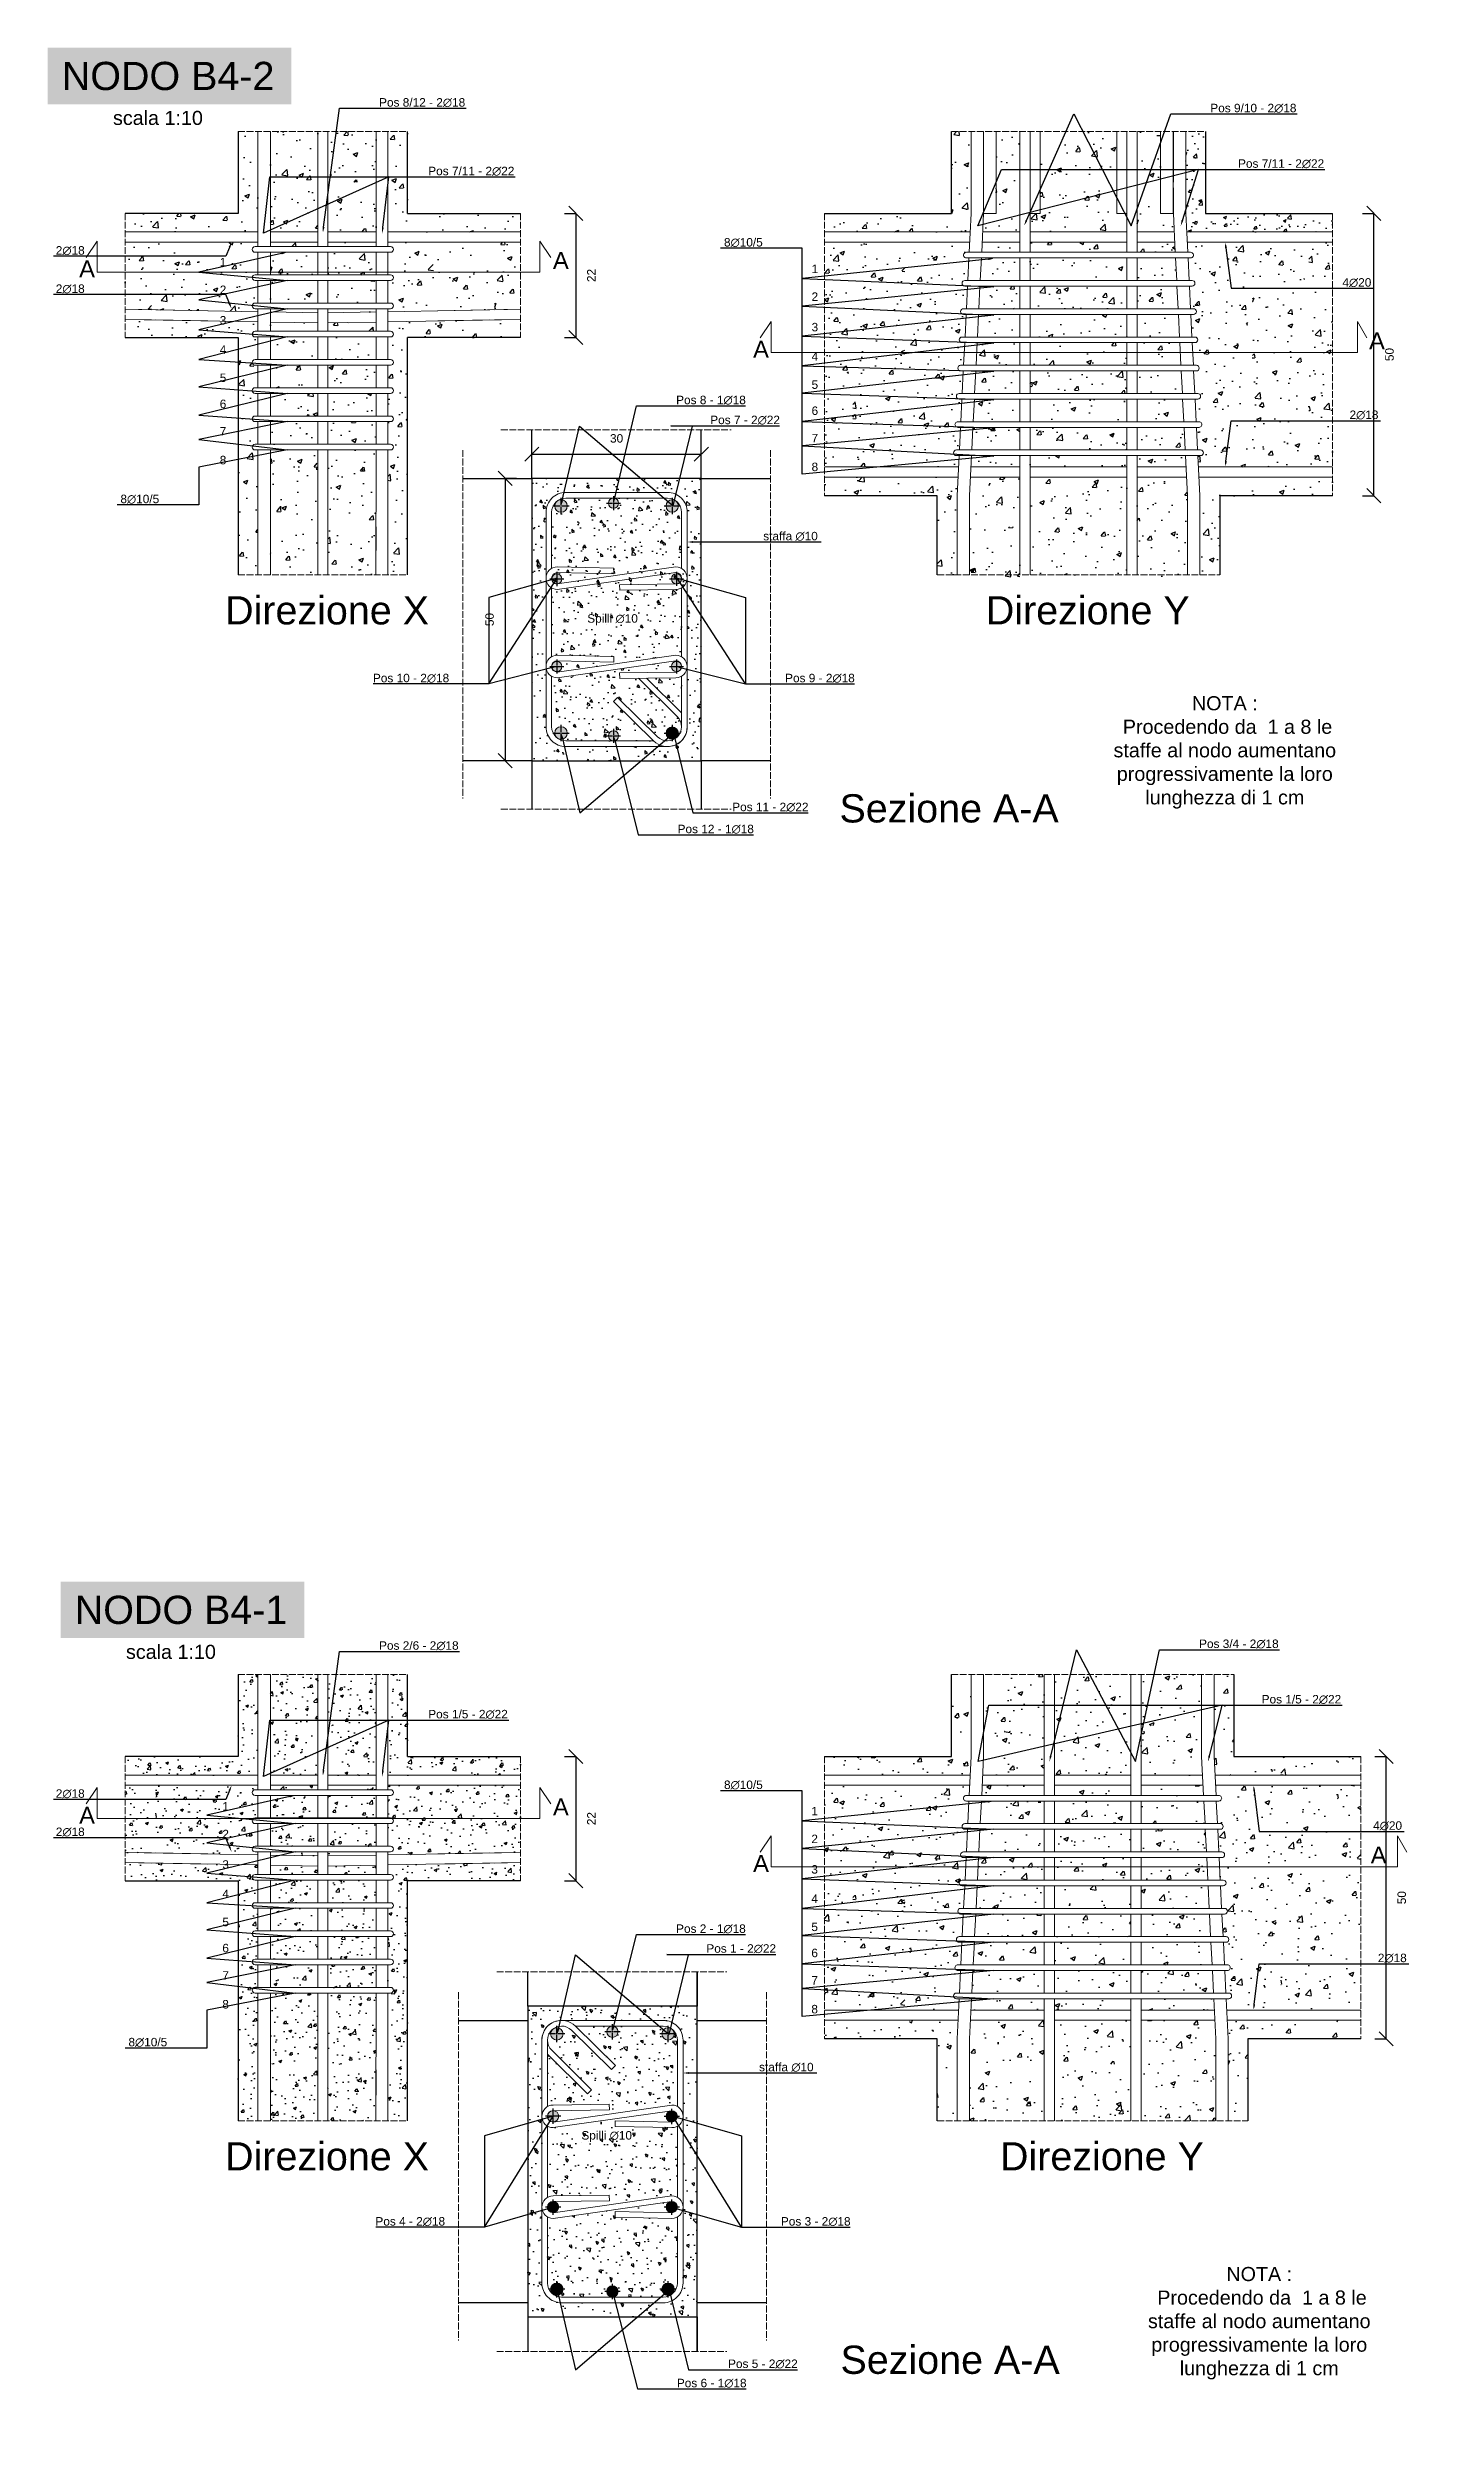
# Model space of a CAD drawing. Header units: millimetres. Extents: x -455371 to 117772, y -78417 to 116564.
# Drawn here: x -327047 to -324590, y 107057 to 111280 of the extents above; entities that cross this region are included whole.
import ezdxf
from ezdxf import colors
from ezdxf.entities.mleader import LeaderData, LeaderLine
from ezdxf.math import Vec2, Vec3

# ---------------------------------------------------------------- set-up
doc = ezdxf.new("R2010")
doc.units = ezdxf.units.MM
doc.linetypes.add('ACAD_ISO02W100', pattern=[15, 12, -3])
doc.linetypes.add('CENTER2', pattern=[28.575, 19.05, -3.175, 3.175, -3.175])
doc.layers.get('0').update_dxf_attribs({"color": 255})
for name, color, linetype, lineweight in [('armature', 5, 'Continuous', 18), ('Cls', 7, 'Continuous', 25), ('quote', 5, 'Continuous', 15), ('RETINO ARMATURE', 253, 'Continuous', 15), ('Scritte', 7, 'Continuous', 15), ('staffe', 10, 'Continuous', 15), ('tratteggio 1 a 50', 230, 'ACAD_ISO02W100', 15)]:
    doc.layers.add(name, color=color, linetype=linetype, lineweight=lineweight)
doc.layers.add('RETINI', color=253, linetype='Continuous')
doc.styles.get("Standard").update_dxf_attribs({"font": 'arial.ttf'})
doc.dimstyles.new('scala 1 a 10', dxfattribs={"dimtxt": 15, "dimasz": 25, "dimexe": 0.183, "dimexo": 0.1, "dimgap": 20, "dimtad": 2, "dimdec": 0, "dimlfac": 0.1, "dimzin": 0, "dimdsep": 46, "dimtxsty": 'Standard', "dimblk": 'OBLIQUE', "dimcen": -25, "dimadec": 0, "dimazin": 0, "dimtfac": 1, "dimtdec": 0, "dimtofl": 0, "dimtmove": 0, "dimatfit": 3, "dimfxl": 20, "dimfxlon": 1, "dimtolj": 1, "dimtzin": 0, "dimarcsym": 0})
pattern_1 = [(320, (-436824.93, -227181.816), (-4.622335, -52.833554), [5.5245, -60.7695]), (265, (-436824.93, -227181.816), (55.406485, 10.220592), [4.4196, -48.6157694]), (10.451445, (-436825.317, -227186.22), (50.784148, -42.612962), [4.6951026, -51.646171]), (316.1842, (-436810.2, -227181.816), (-12.192275, -78.612922), [8.28675, -91.15425]), (6.635558, (-436811.216, -227188.37), (71.753576, -68.847199), [7.042657, -77.469326]), (261.18415, (-436810.2, -227181.816), (71.753576, -68.847199), [6.62939, -72.923322]), (291, (-436813.883, -227189.18), (-29.6569075, -43.9681735), [5.5245, -60.7695]), (236, (-436813.88, -227189.18), (53.41451, -17.922588), [4.4196, -48.6156]), (341.451445, (-436816.354, -227192.846), (23.757603, -61.8907616), [4.6951026, -51.646082]), (307.5, (-436824.932, -227181.816), (24.5209613, -0.8956949), [0, -48.02632, 0, -49.3522, 0, -48.79975]), (277.5, (-436824.932, -227181.816), (29.0523667, -19.3777021), [0, -28.13812, 0, -46.92142, 0, -18.59915]), (237.5, (-436824.932, -227165.39), (-1.6613358, -39.3212726), [0, -18.415, 0, -57.4548, 0, -76.2381]), (227.5, (-436824.93, -227158.023), (7.3736824, -42.9574626), [0, -23.9395, 0, -38.15588, 0, -54.1401])]

msp = doc.modelspace()

# ---------------------------------------------------------------- texts
at = {"layer": 'quote', "char_height": 15, "attachment_point": 1}
for insert in [(-326092, 110276.6), (-326102.4, 107590.4)]:
    msp.add_mtext_dynamic_manual_height_columns('Spilli ∅10', width=172.003, gutter_width=12.5, heights=[34.7], dxfattribs=dict(at, insert=insert))
at = {"layer": 'Scritte', "char_height": 50, "attachment_point": 1, "bg_fill": 1, "box_fill_scale": 1.5, "bg_fill_color": 253, "bg_fill_transparency": 0}
for s, insert in [('NODO B4-2', (-327022.3, 111254.8)), ('NODO B4-1', (-326999.4, 108538.5))]:
    msp.add_mtext_dynamic_manual_height_columns(s, width=381.215, gutter_width=12.5, heights=[0], dxfattribs=dict(at, insert=insert))
at = {"layer": 'Scritte', "attachment_point": 1}
for s, width, heights, insert, char_height in [('scala 1:10', 172.003, [34.7], (-326931.7, 111168), 25), ('\\pxt16;A', 52.404, [0], (-326991.6, 110903.3), 30), ('1', 62.827, [0], (-326742.7, 110907.7), 15), ('\\pxt16;A', 52.404, [0], (-326152.7, 110918.1), 30), ('1', 62.827, [0], (-325694.8, 110895.6), 15), ('2', 62.827, [0], (-326742.7, 110858.6), 15), ('2', 62.827, [0], (-325694.8, 110846.5), 15), ('3', 62.827, [0], (-326742.7, 110804.6), 15), ('3', 62.827, [0], (-325694.8, 110792.5), 15), ('\\pxt16;A', 52.404, [0], (-324707.7, 110775.7), 30), ('4', 62.827, [0], (-326742.7, 110752.7), 15), ('\\pxt16;A', 52.404, [0], (-325798.3, 110760.9), 30), ('4', 62.827, [0], (-325694.8, 110740.6), 15), ('5', 62.827, [0], (-326742.7, 110702.8), 15), ('5', 62.827, [0], (-325694.8, 110690.7), 15), ('6', 62.827, [0], (-326742.7, 110656.6), 15), ('6', 62.827, [0], (-325694.8, 110644.5), 15), ('7', 62.827, [0], (-326742.7, 110608.2), 15), ('8', 62.827, [0], (-326742.7, 110557.1), 15), ('7', 62.827, [0], (-325694.8, 110596), 15), ('8', 62.827, [0], (-325694.8, 110545), 15), ('Direzione X', 381.257, [89.6], (-326733.2, 110308.5), 50), ('Direzione Y', 381.257, [89.6], (-325386.3, 110308.5), 50), ('\\pxqc;NOTA :\\P Procedendo da  1 a 8 le staffe al nodo aumentano progressivamente la loro lunghezza di 1 cm', 449.715, [0], (-325188, 110131.5), 25), ('Sezione A-A', 421.816, [0], (-325645.4, 109957.8), 50), ('scala 1:10', 172.003, [34.7], (-326908.7, 108451.6), 25), ('\\pxt16;A', 52.404, [0], (-326991.6, 108164.7), 30), ('1', 62.827, [0], (-326738.1, 108173.1), 15), ('\\pxt16;A', 52.404, [0], (-326152.7, 108179.5), 30), ('1', 62.827, [0], (-325695.2, 108164.5), 15), ('2', 62.827, [0], (-326738.1, 108124), 15), ('2', 62.827, [0], (-325695.2, 108115.4), 15), ('3', 62.827, [0], (-326738.1, 108070), 15), ('\\pxt16;A', 52.404, [0], (-325798.3, 108079.5), 30), ('\\pxt16;A', 52.404, [0], (-324704.8, 108094.3), 30), ('3', 62.827, [0], (-325695.2, 108061.4), 15), ('4', 62.827, [0], (-326738.1, 108018.1), 15), ('4', 62.827, [0], (-325695.2, 108009.5), 15), ('5', 62.827, [0], (-326738.1, 107968.2), 15), ('5', 62.827, [0], (-325695.2, 107959.6), 15), ('6', 62.827, [0], (-326738.1, 107922), 15), ('6', 62.827, [0], (-325695.2, 107913.4), 15), ('7', 62.827, [0], (-326738.1, 107873.6), 15), ('7', 62.827, [0], (-325695.2, 107865), 15), ('8', 62.827, [0], (-326738.1, 107822.5), 15), ('8', 62.827, [0], (-325695.2, 107813.9), 15), ('Direzione X', 381.257, [89.6], (-326733.2, 107570.8), 50), ('Direzione Y', 381.257, [89.6], (-325361.2, 107570.8), 50), ('\\pxqc;NOTA :\\P Procedendo da  1 a 8 le staffe al nodo aumentano progressivamente la loro lunghezza di 1 cm', 449.715, [0], (-325127, 107349.8), 25), ('Sezione A-A', 421.816, [0], (-325643.6, 107210.5), 50)]:
    msp.add_mtext_dynamic_manual_height_columns(s, width=width, gutter_width=12.5, heights=heights, dxfattribs=dict(at, insert=insert, char_height=char_height))

# ---------------------------------------------------------------- blocks, each defined once
blk = doc.blocks.new('*U1401')
at = {"layer": 'Cls', "color": 0, "linetype": 'CENTER2', "transparency": 16777216}
for p, q in [((-14.5, 0), (-2.2, 0)), ((0, 2.2), (0, 14.5)), ((2.2, 0), (14.5, 0)), ((0, -14.5), (0, -2.2))]:
    blk.add_line(p, q, dxfattribs=at)
at = {"layer": 'Cls', "color": 0, "linetype": 'Continuous', "transparency": 16777216}
for p, q in [((-1.1, 0), (1.1, 0)), ((0, -1.1), (0, 1.1))]:
    blk.add_line(p, q, dxfattribs=at)
blk = doc.blocks.new('*U1402')
at = {"layer": 'Cls', "color": 0, "linetype": 'CENTER2', "transparency": 16777216}
for p, q in [((-13.5, 0), (-2, 0)), ((0, 2), (0, 13.5)), ((2, 0), (13.5, 0)), ((0, -13.5), (0, -2))]:
    blk.add_line(p, q, dxfattribs=at)
at = {"layer": 'Cls', "color": 0, "linetype": 'Continuous', "transparency": 16777216}
for p, q in [((-1, 0), (1, 0)), ((0, -1), (0, 1))]:
    blk.add_line(p, q, dxfattribs=at)
blk = doc.blocks.new('*U1403')
at = {"layer": 'Cls', "color": 0, "linetype": 'CENTER2', "transparency": 16777216}
for p, q in [((-14.5, 0), (-2.2, 0)), ((0, 2.2), (0, 14.5)), ((2.2, 0), (14.5, 0)), ((0, -14.5), (0, -2.2))]:
    blk.add_line(p, q, dxfattribs=at)
at = {"layer": 'Cls', "color": 0, "linetype": 'Continuous', "transparency": 16777216}
for p, q in [((-1.1, 0), (1.1, 0)), ((0, -1.1), (0, 1.1))]:
    blk.add_line(p, q, dxfattribs=at)
blk = doc.blocks.new('*U1404')
at = {"layer": 'Cls', "color": 0, "linetype": 'CENTER2', "transparency": 16777216}
for p, q in [((-13.5, 0), (-2, 0)), ((0, 2), (0, 13.5)), ((2, 0), (13.5, 0)), ((0, -13.5), (0, -2))]:
    blk.add_line(p, q, dxfattribs=at)
at = {"layer": 'Cls', "color": 0, "linetype": 'Continuous', "transparency": 16777216}
for p, q in [((-1, 0), (1, 0)), ((0, -1), (0, 1))]:
    blk.add_line(p, q, dxfattribs=at)
blk = doc.blocks.new('*U1387')
at = {"layer": 'Cls', "color": 0, "linetype": 'CENTER2', "transparency": 16777216}
for p, q in [((-13.5, 0), (-2, 0)), ((0, 2), (0, 13.5)), ((2, 0), (13.5, 0)), ((0, -13.5), (0, -2))]:
    blk.add_line(p, q, dxfattribs=at)
at = {"layer": 'Cls', "color": 0, "linetype": 'Continuous', "transparency": 16777216}
for p, q in [((-1, 0), (1, 0)), ((0, -1), (0, 1))]:
    blk.add_line(p, q, dxfattribs=at)
blk = doc.blocks.new('*U1388')
at = {"layer": 'Cls', "color": 0, "linetype": 'CENTER2', "transparency": 16777216}
for p, q in [((-13.5, 0), (-2, 0)), ((0, 2), (0, 13.5)), ((2, 0), (13.5, 0)), ((0, -13.5), (0, -2))]:
    blk.add_line(p, q, dxfattribs=at)
at = {"layer": 'Cls', "color": 0, "linetype": 'Continuous', "transparency": 16777216}
for p, q in [((-1, 0), (1, 0)), ((0, -1), (0, 1))]:
    blk.add_line(p, q, dxfattribs=at)
blk = doc.blocks.new('*U1389')
at = {"layer": 'Cls', "color": 0, "linetype": 'CENTER2', "transparency": 16777216}
for p, q in [((-13.5, 0), (-2, 0)), ((0, 2), (0, 13.5)), ((2, 0), (13.5, 0)), ((0, -13.5), (0, -2))]:
    blk.add_line(p, q, dxfattribs=at)
at = {"layer": 'Cls', "color": 0, "linetype": 'Continuous', "transparency": 16777216}
for p, q in [((-1, 0), (1, 0)), ((0, -1), (0, 1))]:
    blk.add_line(p, q, dxfattribs=at)
blk = doc.blocks.new('*U1390')
at = {"layer": 'Cls', "color": 0, "linetype": 'CENTER2', "transparency": 16777216}
for p, q in [((-14.5, 0), (-2.2, 0)), ((0, 2.2), (0, 14.5)), ((2.2, 0), (14.5, 0)), ((0, -14.5), (0, -2.2))]:
    blk.add_line(p, q, dxfattribs=at)
at = {"layer": 'Cls', "color": 0, "linetype": 'Continuous', "transparency": 16777216}
for p, q in [((-1.1, 0), (1.1, 0)), ((0, -1.1), (0, 1.1))]:
    blk.add_line(p, q, dxfattribs=at)
blk = doc.blocks.new('*U1399')
at = {"layer": 'Cls', "color": 0, "linetype": 'CENTER2', "transparency": 16777216}
for p, q in [((-13.5, 0), (-2, 0)), ((0, 2), (0, 13.5)), ((2, 0), (13.5, 0)), ((0, -13.5), (0, -2))]:
    blk.add_line(p, q, dxfattribs=at)
at = {"layer": 'Cls', "color": 0, "linetype": 'Continuous', "transparency": 16777216}
for p, q in [((-1, 0), (1, 0)), ((0, -1), (0, 1))]:
    blk.add_line(p, q, dxfattribs=at)
blk = doc.blocks.new('*U1400')
at = {"layer": 'Cls', "color": 0, "linetype": 'CENTER2', "transparency": 16777216}
for p, q in [((-14.5, 0), (-2.2, 0)), ((0, 2.2), (0, 14.5)), ((2.2, 0), (14.5, 0)), ((0, -14.5), (0, -2.2))]:
    blk.add_line(p, q, dxfattribs=at)
at = {"layer": 'Cls', "color": 0, "linetype": 'Continuous', "transparency": 16777216}
for p, q in [((-1.1, 0), (1.1, 0)), ((0, -1.1), (0, 1.1))]:
    blk.add_line(p, q, dxfattribs=at)
blk = doc.blocks.new('*U1421')
at = {"layer": 'staffe'}
blk.add_lwpolyline([(-120, 5), (120, 5, -1), (120, -5), (-120, -5, -1)], format="xyb", close=True, dxfattribs=at)
blk = doc.blocks.new('*U1422')
at = {"layer": 'armature', "color": 0, "linetype": 'ByBlock', "lineweight": -2, "transparency": 16777216}
for p in [(0, 350), (0, 300), (0, 250), (0, 200), (0, 150), (0, 100), (0, 50), (0, 0)]:
    blk.add_blockref('*U1421', p, dxfattribs=at)
blk = doc.blocks.new('_Oblique')
at = {"color": 0, "linetype": 'ByBlock', "lineweight": -2}
blk.add_line((-0.5, -0.5), (0.5, 0.5), dxfattribs=at)
blk = doc.blocks.new('*D2428')
at = {"layer": 'Defpoints', "color": 0, "transparency": 16777216}
for p in [(-325447.2, 108253.8), (-324677.5, 108253.8), (-325472.2, 107753.8)]:
    blk.add_point(p, dxfattribs=at)
at = {"layer": 'quote', "color": 0, "lineweight": -2, "transparency": 16777216}
for p, q in [((-324697.5, 108253.8), (-324677.3, 108253.8)), ((-324677.5, 107753.8), (-324677.5, 108253.8)), ((-324697.5, 107753.8), (-324677.3, 107753.8))]:
    blk.add_line(p, q, dxfattribs=at)
at = {"layer": 'quote', "color": 0, "lineweight": -2, "transparency": 16777216, "xscale": 25, "yscale": 25, "zscale": 25}
for p, rotation in [((-324677.5, 108253.8), 90), ((-324677.5, 107753.8), 270)]:
    blk.add_blockref('_Oblique', p, dxfattribs=dict(at, rotation=rotation))
at = {"layer": 'quote', "color": 0, "transparency": 16777216, "insert": (-324649.8, 108003.8), "char_height": 15, "attachment_point": 5, "rotation": 90}
blk.add_mtext('\\A1;50', dxfattribs=at)
blk = doc.blocks.new('*D2433')
at = {"layer": 'Defpoints', "color": 0, "transparency": 16777216}
for p in [(-326210.1, 108253.8), (-326210.1, 108033.8), (-326112.3, 108033.8)]:
    blk.add_point(p, dxfattribs=at)
at = {"layer": 'quote', "color": 0, "lineweight": -2, "transparency": 16777216}
for p, q in [((-326132.3, 108253.8), (-326112.1, 108253.8)), ((-326112.3, 108253.8), (-326112.3, 108033.8)), ((-326132.3, 108033.8), (-326112.1, 108033.8))]:
    blk.add_line(p, q, dxfattribs=at)
at = {"layer": 'quote', "color": 0, "lineweight": -2, "transparency": 16777216, "xscale": 25, "yscale": 25, "zscale": 25}
for p, rotation in [((-326112.3, 108253.8), 90), ((-326112.3, 108033.8), 270)]:
    blk.add_blockref('_Oblique', p, dxfattribs=dict(at, rotation=rotation))
at = {"layer": 'quote', "color": 0, "transparency": 16777216, "insert": (-326084.7, 108143.8), "char_height": 15, "attachment_point": 5, "rotation": 90}
blk.add_mtext('\\A1;22', dxfattribs=at)
blk = doc.blocks.new('*U1393')
at = {"layer": 'Cls', "color": 0, "linetype": 'CENTER2', "transparency": 16777216}
for p, q in [((-14.5, 0), (-2.2, 0)), ((0, 2.2), (0, 14.5)), ((2.2, 0), (14.5, 0)), ((0, -14.5), (0, -2.2))]:
    blk.add_line(p, q, dxfattribs=at)
at = {"layer": 'Cls', "color": 0, "linetype": 'Continuous', "transparency": 16777216}
for p, q in [((-1.1, 0), (1.1, 0)), ((0, -1.1), (0, 1.1))]:
    blk.add_line(p, q, dxfattribs=at)
blk = doc.blocks.new('*U1386')
at = {"layer": 'Cls', "color": 0, "linetype": 'CENTER2', "transparency": 16777216}
for p, q in [((-12.5, 0), (-1.8, 0)), ((0, 1.8), (0, 12.5)), ((1.8, 0), (12.5, 0)), ((0, -12.5), (0, -1.8))]:
    blk.add_line(p, q, dxfattribs=at)
at = {"layer": 'Cls', "color": 0, "linetype": 'Continuous', "transparency": 16777216}
for p, q in [((-0.9, 0), (0.9, 0)), ((0, -0.9), (0, 0.9))]:
    blk.add_line(p, q, dxfattribs=at)
blk = doc.blocks.new('*U1394')
at = {"layer": 'Cls', "color": 0, "linetype": 'CENTER2', "transparency": 16777216}
for p, q in [((-12.5, 0), (-1.8, 0)), ((0, 1.8), (0, 12.5)), ((1.8, 0), (12.5, 0)), ((0, -12.5), (0, -1.8))]:
    blk.add_line(p, q, dxfattribs=at)
at = {"layer": 'Cls', "color": 0, "linetype": 'Continuous', "transparency": 16777216}
for p, q in [((-0.9, 0), (0.9, 0)), ((0, -0.9), (0, 0.9))]:
    blk.add_line(p, q, dxfattribs=at)
blk = doc.blocks.new('*U1395')
at = {"layer": 'Cls', "color": 0, "linetype": 'CENTER2', "transparency": 16777216}
for p, q in [((-14.5, 0), (-2.2, 0)), ((0, 2.2), (0, 14.5)), ((2.2, 0), (14.5, 0)), ((0, -14.5), (0, -2.2))]:
    blk.add_line(p, q, dxfattribs=at)
at = {"layer": 'Cls', "color": 0, "linetype": 'Continuous', "transparency": 16777216}
for p, q in [((-1.1, 0), (1.1, 0)), ((0, -1.1), (0, 1.1))]:
    blk.add_line(p, q, dxfattribs=at)
blk = doc.blocks.new('*U1396')
at = {"layer": 'Cls', "color": 0, "linetype": 'CENTER2', "transparency": 16777216}
for p, q in [((-12.5, 0), (-1.8, 0)), ((0, 1.8), (0, 12.5)), ((1.8, 0), (12.5, 0)), ((0, -12.5), (0, -1.8))]:
    blk.add_line(p, q, dxfattribs=at)
at = {"layer": 'Cls', "color": 0, "linetype": 'Continuous', "transparency": 16777216}
for p, q in [((-0.9, 0), (0.9, 0)), ((0, -0.9), (0, 0.9))]:
    blk.add_line(p, q, dxfattribs=at)
blk = doc.blocks.new('*U1397')
at = {"layer": 'Cls', "color": 0, "linetype": 'CENTER2', "transparency": 16777216}
for p, q in [((-14.5, 0), (-2.2, 0)), ((0, 2.2), (0, 14.5)), ((2.2, 0), (14.5, 0)), ((0, -14.5), (0, -2.2))]:
    blk.add_line(p, q, dxfattribs=at)
at = {"layer": 'Cls', "color": 0, "linetype": 'Continuous', "transparency": 16777216}
for p, q in [((-1.1, 0), (1.1, 0)), ((0, -1.1), (0, 1.1))]:
    blk.add_line(p, q, dxfattribs=at)
blk = doc.blocks.new('*U1398')
at = {"layer": 'Cls', "color": 0, "linetype": 'CENTER2', "transparency": 16777216}
for p, q in [((-12.5, 0), (-1.8, 0)), ((0, 1.8), (0, 12.5)), ((1.8, 0), (12.5, 0)), ((0, -12.5), (0, -1.8))]:
    blk.add_line(p, q, dxfattribs=at)
at = {"layer": 'Cls', "color": 0, "linetype": 'Continuous', "transparency": 16777216}
for p, q in [((-0.9, 0), (0.9, 0)), ((0, -0.9), (0, 0.9))]:
    blk.add_line(p, q, dxfattribs=at)
blk = doc.blocks.new('*U1385')
at = {"layer": 'Cls', "color": 0, "linetype": 'CENTER2', "transparency": 16777216}
for p, q in [((-12.5, 0), (-1.8, 0)), ((0, 1.8), (0, 12.5)), ((1.8, 0), (12.5, 0)), ((0, -12.5), (0, -1.8))]:
    blk.add_line(p, q, dxfattribs=at)
at = {"layer": 'Cls', "color": 0, "linetype": 'Continuous', "transparency": 16777216}
for p, q in [((-0.9, 0), (0.9, 0)), ((0, -0.9), (0, 0.9))]:
    blk.add_line(p, q, dxfattribs=at)
blk = doc.blocks.new('*U1391')
at = {"layer": 'Cls', "color": 0, "linetype": 'CENTER2', "transparency": 16777216}
for p, q in [((-14.5, 0), (-2.2, 0)), ((0, 2.2), (0, 14.5)), ((2.2, 0), (14.5, 0)), ((0, -14.5), (0, -2.2))]:
    blk.add_line(p, q, dxfattribs=at)
at = {"layer": 'Cls', "color": 0, "linetype": 'Continuous', "transparency": 16777216}
for p, q in [((-1.1, 0), (1.1, 0)), ((0, -1.1), (0, 1.1))]:
    blk.add_line(p, q, dxfattribs=at)
blk = doc.blocks.new('*U1392')
at = {"layer": 'Cls', "color": 0, "linetype": 'CENTER2', "transparency": 16777216}
for p, q in [((-12.5, 0), (-1.8, 0)), ((0, 1.8), (0, 12.5)), ((1.8, 0), (12.5, 0)), ((0, -12.5), (0, -1.8))]:
    blk.add_line(p, q, dxfattribs=at)
at = {"layer": 'Cls', "color": 0, "linetype": 'Continuous', "transparency": 16777216}
for p, q in [((-0.9, 0), (0.9, 0)), ((0, -0.9), (0, 0.9))]:
    blk.add_line(p, q, dxfattribs=at)
blk = doc.blocks.new('*U1419')
at = {"layer": 'staffe'}
blk.add_lwpolyline([(-120, 5), (120, 5, -1), (120, -5), (-120, -5, -1)], format="xyb", close=True, dxfattribs=at)
blk = doc.blocks.new('*U1420')
at = {"layer": 'armature', "color": 0, "linetype": 'ByBlock', "lineweight": -2, "transparency": 16777216}
for p in [(0, 350), (0, 300), (0, 250), (0, 200), (0, 150), (0, 100), (0, 50), (0, 0)]:
    blk.add_blockref('*U1419', p, dxfattribs=at)
blk = doc.blocks.new('*D2427')
at = {"layer": 'Defpoints', "color": 0, "transparency": 16777216}
for p in [(-325447.2, 110986.5), (-324699.2, 110986.5), (-325472.2, 110486.5)]:
    blk.add_point(p, dxfattribs=at)
at = {"layer": 'quote', "color": 0, "lineweight": -2, "transparency": 16777216}
for p, q in [((-324719.2, 110986.5), (-324699, 110986.5)), ((-324699.2, 110486.5), (-324699.2, 110986.5)), ((-324719.2, 110486.5), (-324699, 110486.5))]:
    blk.add_line(p, q, dxfattribs=at)
at = {"layer": 'quote', "color": 0, "lineweight": -2, "transparency": 16777216, "xscale": 25, "yscale": 25, "zscale": 25}
for p, rotation in [((-324699.2, 110986.5), 90), ((-324699.2, 110486.5), 270)]:
    blk.add_blockref('_Oblique', p, dxfattribs=dict(at, rotation=rotation))
at = {"layer": 'quote', "color": 0, "transparency": 16777216, "insert": (-324671.5, 110736.5), "char_height": 15, "attachment_point": 5, "rotation": 90}
blk.add_mtext('\\A1;50', dxfattribs=at)
blk = doc.blocks.new('*D2432')
at = {"layer": 'Defpoints', "color": 0, "transparency": 16777216}
for p in [(-326210.1, 110986.5), (-326210.1, 110766.5), (-326112.3, 110766.5)]:
    blk.add_point(p, dxfattribs=at)
at = {"layer": 'quote', "color": 0, "lineweight": -2, "transparency": 16777216}
for p, q in [((-326132.3, 110986.5), (-326112.1, 110986.5)), ((-326112.3, 110986.5), (-326112.3, 110766.5)), ((-326132.3, 110766.5), (-326112.1, 110766.5))]:
    blk.add_line(p, q, dxfattribs=at)
at = {"layer": 'quote', "color": 0, "lineweight": -2, "transparency": 16777216, "xscale": 25, "yscale": 25, "zscale": 25}
for p, rotation in [((-326112.3, 110986.5), 90), ((-326112.3, 110766.5), 270)]:
    blk.add_blockref('_Oblique', p, dxfattribs=dict(at, rotation=rotation))
at = {"layer": 'quote', "color": 0, "transparency": 16777216, "insert": (-326084.7, 110876.5), "char_height": 15, "attachment_point": 5, "rotation": 90}
blk.add_mtext('\\A1;22', dxfattribs=at)
blk = doc.blocks.new('*D2436')
at = {"layer": 'Defpoints', "color": 0, "transparency": 16777216}
for p in [(-325890, 110560.2), (-326190, 110517.2), (-325890, 110517.2)]:
    blk.add_point(p, dxfattribs=at)
at = {"layer": 'quote', "color": 0, "lineweight": -2, "transparency": 16777216}
for p, q in [((-326190, 110540.2), (-326190, 110560.4)), ((-326190, 110560.2), (-325890, 110560.2)), ((-325890, 110540.2), (-325890, 110560.4))]:
    blk.add_line(p, q, dxfattribs=at)
at = {"layer": 'quote', "color": 0, "lineweight": -2, "transparency": 16777216, "xscale": 25, "yscale": 25, "zscale": 25, "rotation": 180}
blk.add_blockref('_Oblique', (-326190, 110560.2), dxfattribs=at)
at = {"layer": 'quote', "color": 0, "lineweight": -2, "transparency": 16777216, "xscale": 25, "yscale": 25, "zscale": 25}
blk.add_blockref('_Oblique', (-325890, 110560.2), dxfattribs=at)
at = {"layer": 'quote', "color": 0, "transparency": 16777216, "insert": (-326040, 110587.9), "char_height": 15, "attachment_point": 5}
blk.add_mtext('\\A1;30', dxfattribs=at)
blk = doc.blocks.new('*D2437')
at = {"layer": 'Defpoints', "color": 0, "transparency": 16777216}
for p in [(-326190, 110517.2), (-326237.2, 110017.2), (-326190, 110017.2)]:
    blk.add_point(p, dxfattribs=at)
at = {"layer": 'quote', "color": 0, "lineweight": -2, "transparency": 16777216}
for p, q in [((-326217.2, 110517.2), (-326237.4, 110517.2)), ((-326237.2, 110517.2), (-326237.2, 110017.2)), ((-326217.2, 110017.2), (-326237.4, 110017.2))]:
    blk.add_line(p, q, dxfattribs=at)
at = {"layer": 'quote', "color": 0, "lineweight": -2, "transparency": 16777216, "xscale": 25, "yscale": 25, "zscale": 25}
for p, rotation in [((-326237.2, 110517.2), 90), ((-326237.2, 110017.2), 270)]:
    blk.add_blockref('_Oblique', p, dxfattribs=dict(at, rotation=rotation))
at = {"layer": 'quote', "color": 0, "transparency": 16777216, "insert": (-326264.9, 110267.2), "char_height": 15, "attachment_point": 5, "rotation": 90}
blk.add_mtext('\\A1;50', dxfattribs=at)

# ---------------------------------------------------------------- dimensions: what is measured, and where the dimension line sits
at = {"layer": 'quote'}
for base, p1, p2, picture, middle in [((-326112.3, 110766.5), (-326210.1, 110986.5), (-326210.1, 110766.5), '*D2432', (-326084.7, 110876.5)), ((-324699.2, 110986.5), (-325472.2, 110486.5), (-325447.2, 110986.5), '*D2427', (-324671.5, 110736.5)), ((-326237.2, 110017.2), (-326190, 110517.2), (-326190, 110017.2), '*D2437', (-326264.9, 110267.2)), ((-326112.3, 108033.8), (-326210.1, 108253.8), (-326210.1, 108033.8), '*D2433', (-326084.7, 108143.8)), ((-324677.5, 108253.8), (-325472.2, 107753.8), (-325447.2, 108253.8), '*D2428', (-324649.8, 108003.8))]:
    dim = msp.add_linear_dim(base=base, p1=p1, p2=p2, angle=90, dimstyle='scala 1 a 10', dxfattribs=at)
    dim.commit()
    dim.dimension.update_dxf_attribs({"geometry": picture, "text_midpoint": middle})
dim = msp.add_linear_dim(base=(-325890, 110560.2), p1=(-326190, 110517.2), p2=(-325890, 110517.2), dimstyle='scala 1 a 10', dxfattribs=at)
dim.commit()
dim.dimension.update_dxf_attribs({"geometry": '*D2436', "text_midpoint": (-326040, 110587.9)})

# ---------------------------------------------------------------- hatches: boundary and pattern name
at = {"layer": 'RETINI'}
h = msp.add_hatch(dxfattribs=at)
h.set_pattern_fill('AR-CONC', color=256, scale=0.45)
h.paths.add_polyline_path([(-326675.1, 110917.6), (-326680.1, 110917.6, -1), (-326680.1, 110927.6), (-326675.1, 110927.6), (-326675.1, 110935.5), (-326755.7, 110935.5), (-326755.7, 110876.5), (-326755.7, 110813.8), (-326675.1, 110812.3), (-326675.1, 110817.6), (-326680.1, 110817.6, -1), (-326680.1, 110827.6), (-326675.1, 110827.6), (-326675.1, 110867.6), (-326680.1, 110867.6, -1), (-326680.1, 110877.6), (-326675.1, 110877.6)])
h.paths.add_polyline_path([(-326763.7, 110876.5), (-326763.7, 110935.5), (-326855.7, 110935.5), (-326855.7, 110876.5), (-326855.7, 110815.7), (-326763.7, 110814)])
h.paths.add_polyline_path([(-326863.7, 110935.5), (-326910.1, 110935.5), (-326910.1, 110816.7), (-326863.7, 110815.8), (-326863.7, 110876.5)])
h.paths.add_polyline_path([(-326364.5, 110935.5), (-326445.1, 110935.5), (-326445.1, 110927.6), (-326440.1, 110927.6, -1), (-326440.1, 110917.6), (-326445.1, 110917.6), (-326445.1, 110877.6), (-326440.1, 110877.6, -1), (-326440.1, 110867.6), (-326445.1, 110867.6), (-326445.1, 110827.6), (-326440.1, 110827.6, -1), (-326440.1, 110817.6), (-326445.1, 110817.6), (-326445.1, 110812.3), (-326364.5, 110813.8), (-326364.5, 110876.5)])
h.paths.add_polyline_path([(-326264.5, 110935.5), (-326356.5, 110935.5), (-326356.5, 110876.5), (-326356.5, 110814), (-326264.5, 110815.7), (-326264.5, 110876.5)])
h.paths.add_polyline_path([(-326210.1, 110935.5), (-326256.5, 110935.5), (-326256.5, 110876.5), (-326256.5, 110815.8), (-326210.1, 110816.7)])
h.paths.add_polyline_path([(-326465.7, 111031.5), (-326551.1, 111031.5), (-326551.1, 110953.5), (-326465.7, 110953.5)])
h.paths.add_polyline_path([(-326569.1, 111031.5), (-326653.1, 111031.5), (-326653.1, 110953.5), (-326569.1, 110953.5)])
h.paths.add_polyline_path([(-326569.1, 111131.5), (-326653.1, 111131.5), (-326653.1, 111041.5), (-326569.1, 111041.5)])
h.paths.add_polyline_path([(-326465.6, 111131.5), (-326551.1, 111131.5), (-326551.1, 111041.5), (-326465.7, 111041.5)])
h.paths.add_polyline_path([(-326569.1, 110917.6), (-326653.1, 110917.6), (-326653.1, 110877.6), (-326569.1, 110877.6)])
h.paths.add_polyline_path([(-326569.1, 110935.5), (-326653.1, 110935.5), (-326653.1, 110927.6), (-326569.1, 110927.6)])
h.paths.add_polyline_path([(-326465.7, 110935.5), (-326551.1, 110935.5), (-326551.1, 110927.6), (-326465.7, 110927.6)])
h.paths.add_polyline_path([(-326465.7, 110917.6), (-326551.1, 110917.6), (-326551.1, 110877.6), (-326465.8, 110877.6)])
h.paths.add_polyline_path([(-326569.1, 110867.6), (-326653.1, 110867.6), (-326653.1, 110827.6), (-326569.1, 110827.6)])
h.paths.add_polyline_path([(-326465.8, 110867.6), (-326551.1, 110867.6), (-326551.1, 110827.6), (-326465.8, 110827.6)])
h.paths.add_polyline_path([(-326569.1, 110817.6), (-326653.1, 110817.6), (-326653.1, 110811.9), (-326569.1, 110810.4)])
h.paths.add_polyline_path([(-326465.8, 110817.6), (-326551.1, 110817.6), (-326551.1, 110810.4), (-326465.8, 110812)])
h.paths.add_polyline_path([(-326569.1, 110792.4), (-326653.1, 110793.9), (-326653.1, 110777.6), (-326569.1, 110777.6)])
h.paths.add_polyline_path([(-326465.8, 110794), (-326551.1, 110792.4), (-326551.1, 110777.6), (-326465.8, 110777.6)])
h.paths.add_polyline_path([(-326569.1, 110767.6), (-326653.1, 110767.6), (-326653.1, 110727.6), (-326569.1, 110727.6)])
h.paths.add_polyline_path([(-326465.8, 110767.6), (-326551.1, 110767.6), (-326551.1, 110727.6), (-326465.9, 110727.6)])
h.paths.add_polyline_path([(-326465.9, 110717.6), (-326551.1, 110717.6), (-326551.1, 110677.6), (-326465.9, 110677.6)])
h.paths.add_polyline_path([(-326569.1, 110717.6), (-326653.1, 110717.6), (-326653.1, 110677.6), (-326569.1, 110677.6)])
h.paths.add_polyline_path([(-326569.1, 110667.6), (-326653.1, 110667.6), (-326653.1, 110627.6), (-326569.1, 110627.6)])
h.paths.add_polyline_path([(-326465.9, 110667.6), (-326551.1, 110667.6), (-326551.1, 110627.6), (-326465.9, 110627.6)])
h.paths.add_polyline_path([(-326465.9, 110617.6), (-326551.1, 110617.6), (-326551.1, 110577.6), (-326465.9, 110577.6)])
h.paths.add_polyline_path([(-326569.1, 110617.6), (-326653.1, 110617.6), (-326653.1, 110577.6), (-326569.1, 110577.6)])
h.paths.add_polyline_path([(-326569.1, 110567.6), (-326653.1, 110567.6), (-326653.1, 110441.5), (-326569.1, 110441.5)])
h.paths.add_polyline_path([(-326466, 110567.6), (-326551.1, 110567.6), (-326551.1, 110441.5), (-326466, 110441.5)])
edge = h.paths.add_edge_path()
edge.add_line((-326675.1, 111131.5), (-326710.1, 111131.5))
edge.add_line((-326710.1, 111131.5), (-326710.1, 110986.5))
edge.add_line((-326710.1, 110986.5), (-326910.1, 110986.5))
edge.add_line((-326910.1, 110986.5), (-326910.1, 110953.5))
edge.add_line((-326910.1, 110953.5), (-326863.7, 110953.5))
edge.add_line((-326863.7, 110953.5), (-326863.7, 110957.5))
edge.add_arc((-326859.7, 110957.5), 4, 0.0218, 180.0218, ccw=False)
edge.add_line((-326855.7, 110957.5), (-326855.7, 110953.5))
edge.add_line((-326855.7, 110953.5), (-326763.7, 110953.5))
edge.add_line((-326763.7, 110953.5), (-326763.7, 110957.5))
edge.add_arc((-326759.7, 110957.5), 4, 0.0218, 180.0218, ccw=False)
edge.add_line((-326755.7, 110957.5), (-326755.7, 110953.5))
edge.add_line((-326755.7, 110953.5), (-326675.1, 110953.5))
edge.add_line((-326675.1, 110953.5), (-326675.1, 111031.5))
edge.add_line((-326675.1, 111031.5), (-326680.1, 111031.5))
edge.add_arc((-326680.1, 111036.5), 5, 90, 270, ccw=False)
edge.add_line((-326680.1, 111041.5), (-326675.1, 111041.5))
edge.add_line((-326675.1, 111041.5), (-326675.1, 111131.5))
edge = h.paths.add_edge_path()
edge.add_line((-326410.1, 111131.5), (-326445.1, 111131.5))
edge.add_line((-326445.1, 111131.5), (-326445.1, 111041.5))
edge.add_line((-326445.1, 111041.5), (-326440.1, 111041.5))
edge.add_arc((-326440.1, 111036.5), 5, -90, 90, ccw=False)
edge.add_line((-326440.1, 111031.5), (-326445.1, 111031.5))
edge.add_line((-326445.1, 111031.5), (-326445.1, 110953.5))
edge.add_line((-326445.1, 110953.5), (-326364.5, 110953.5))
edge.add_line((-326364.5, 110953.5), (-326364.5, 110957.5))
edge.add_arc((-326360.5, 110957.5), 4, 0.0218, 180.0218, ccw=False)
edge.add_line((-326356.5, 110957.5), (-326356.5, 110953.5))
edge.add_line((-326356.5, 110953.5), (-326264.5, 110953.5))
edge.add_line((-326264.5, 110953.5), (-326264.5, 110957.5))
edge.add_arc((-326260.5, 110957.5), 4, 0.0218, 180.0218, ccw=False)
edge.add_line((-326256.5, 110957.5), (-326256.5, 110953.5))
edge.add_line((-326256.5, 110953.5), (-326210.1, 110953.5))
edge.add_line((-326210.1, 110953.5), (-326210.1, 110986.5))
edge.add_line((-326210.1, 110986.5), (-326410.1, 110986.5))
edge.add_line((-326410.1, 110986.5), (-326410.1, 111131.5))
edge = h.paths.add_edge_path()
edge.add_line((-326710.1, 110346.5), (-326675.1, 110346.5))
edge.add_line((-326675.1, 110346.5), (-326675.1, 110431.5))
edge.add_line((-326675.1, 110431.5), (-326680.1, 110431.5))
edge.add_arc((-326680.1, 110436.5), 5, 90, 270, ccw=False)
edge.add_line((-326680.1, 110441.5), (-326675.1, 110441.5))
edge.add_line((-326675.1, 110441.5), (-326675.1, 110567.6))
edge.add_line((-326675.1, 110567.6), (-326680.1, 110567.6))
edge.add_arc((-326680.1, 110572.6), 5, 90, 270, ccw=False)
edge.add_line((-326680.1, 110577.6), (-326675.1, 110577.6))
edge.add_line((-326675.1, 110577.6), (-326675.1, 110617.6))
edge.add_line((-326675.1, 110617.6), (-326680.1, 110617.6))
edge.add_arc((-326680.1, 110622.6), 5, 90, 270, ccw=False)
edge.add_line((-326680.1, 110627.6), (-326675.1, 110627.6))
edge.add_line((-326675.1, 110627.6), (-326675.1, 110667.6))
edge.add_line((-326675.1, 110667.6), (-326680.1, 110667.6))
edge.add_arc((-326680.1, 110672.6), 5, 90, 270, ccw=False)
edge.add_line((-326680.1, 110677.6), (-326675.1, 110677.6))
edge.add_line((-326675.1, 110677.6), (-326675.1, 110717.6))
edge.add_line((-326675.1, 110717.6), (-326680.1, 110717.6))
edge.add_arc((-326680.1, 110722.6), 5, 90, 270, ccw=False)
edge.add_line((-326680.1, 110727.6), (-326675.1, 110727.6))
edge.add_line((-326675.1, 110727.6), (-326675.1, 110767.6))
edge.add_line((-326675.1, 110767.6), (-326680.1, 110767.6))
edge.add_arc((-326680.1, 110772.6), 5, 90, 270, ccw=False)
edge.add_line((-326680.1, 110777.6), (-326675.1, 110777.6))
edge.add_line((-326675.1, 110777.6), (-326675.1, 110794.3))
edge.add_line((-326675.1, 110794.3), (-326755.7, 110795.8))
edge.add_line((-326755.7, 110795.8), (-326755.7, 110795.5))
edge.add_arc((-326759.7, 110795.5), 4, -179.9782, 0.0218, ccw=False)
edge.add_line((-326763.7, 110795.5), (-326763.7, 110796))
edge.add_line((-326763.7, 110796), (-326855.7, 110797.7))
edge.add_line((-326855.7, 110797.7), (-326855.7, 110795.5))
edge.add_arc((-326859.7, 110795.5), 4, -179.9782, 0.0218, ccw=False)
edge.add_line((-326863.7, 110795.5), (-326863.7, 110797.8))
edge.add_line((-326863.7, 110797.8), (-326910.1, 110798.7))
edge.add_line((-326910.1, 110798.7), (-326910.1, 110766.5))
edge.add_line((-326910.1, 110766.5), (-326710.1, 110766.5))
edge.add_line((-326710.1, 110766.5), (-326710.1, 110346.5))
edge = h.paths.add_edge_path()
edge.add_line((-326445.1, 110346.5), (-326410.1, 110346.5))
edge.add_line((-326410.1, 110346.5), (-326410.1, 110766.5))
edge.add_line((-326410.1, 110766.5), (-326210.1, 110766.5))
edge.add_line((-326210.1, 110766.5), (-326210.1, 110798.7))
edge.add_line((-326210.1, 110798.7), (-326256.5, 110797.8))
edge.add_line((-326256.5, 110797.8), (-326256.5, 110795.5))
edge.add_arc((-326260.5, 110795.5), 4, -179.9782, 0.0218, ccw=False)
edge.add_line((-326264.5, 110795.5), (-326264.5, 110797.7))
edge.add_line((-326264.5, 110797.7), (-326356.5, 110796))
edge.add_line((-326356.5, 110796), (-326356.5, 110795.5))
edge.add_arc((-326360.5, 110795.5), 4, -179.9782, 0.0218, ccw=False)
edge.add_line((-326364.5, 110795.5), (-326364.5, 110795.8))
edge.add_line((-326364.5, 110795.8), (-326445.1, 110794.3))
edge.add_line((-326445.1, 110794.3), (-326445.1, 110777.6))
edge.add_line((-326445.1, 110777.6), (-326440.1, 110777.6))
edge.add_arc((-326440.1, 110772.6), 5, -90, 90, ccw=False)
edge.add_line((-326440.1, 110767.6), (-326445.1, 110767.6))
edge.add_line((-326445.1, 110767.6), (-326445.1, 110727.6))
edge.add_line((-326445.1, 110727.6), (-326440.1, 110727.6))
edge.add_arc((-326440.1, 110722.6), 5, -90, 90, ccw=False)
edge.add_line((-326440.1, 110717.6), (-326445.1, 110717.6))
edge.add_line((-326445.1, 110717.6), (-326445.1, 110677.6))
edge.add_line((-326445.1, 110677.6), (-326440.1, 110677.6))
edge.add_arc((-326440.1, 110672.6), 5, -90, 90, ccw=False)
edge.add_line((-326440.1, 110667.6), (-326445.1, 110667.6))
edge.add_line((-326445.1, 110667.6), (-326445.1, 110627.6))
edge.add_line((-326445.1, 110627.6), (-326440.1, 110627.6))
edge.add_arc((-326440.1, 110622.6), 5, -90, 90, ccw=False)
edge.add_line((-326440.1, 110617.6), (-326445.1, 110617.6))
edge.add_line((-326445.1, 110617.6), (-326445.1, 110577.6))
edge.add_line((-326445.1, 110577.6), (-326440.1, 110577.6))
edge.add_arc((-326440.1, 110572.6), 5, -90, 90, ccw=False)
edge.add_line((-326440.1, 110567.6), (-326445.1, 110567.6))
edge.add_line((-326445.1, 110567.6), (-326445.1, 110441.5))
edge.add_line((-326445.1, 110441.5), (-326440.1, 110441.5))
edge.add_arc((-326440.1, 110436.5), 5, -90, 90, ccw=False)
edge.add_line((-326440.1, 110431.5), (-326445.1, 110431.5))
edge.add_line((-326445.1, 110431.5), (-326445.1, 110346.5))
h.paths.add_polyline_path([(-326551.1, 110346.5), (-326466.1, 110346.5), (-326466, 110431.5), (-326551.1, 110431.5)])
h.paths.add_polyline_path([(-326653.1, 110346.5), (-326569.1, 110346.5), (-326569.1, 110431.5), (-326653.1, 110431.5)])
h = msp.add_hatch(dxfattribs=at)
h.set_pattern_fill('AR-CONC', color=256, scale=0.45)
h.paths.add_polyline_path([(-325136.5, 110986.5), (-325154.5, 110986.5), (-325154.5, 111031.5), (-325289.9, 111031.5), (-325289.9, 110986.5), (-325307.9, 110986.5), (-325307.9, 110953.5), (-325136.5, 110953.5)])
h.paths.add_polyline_path([(-325325.9, 111031.5), (-325368.2, 111031.5), (-325368.2, 110986.5), (-325390.2, 110986.5), (-325391.9, 110953.5), (-325325.9, 110953.5)])
h.paths.add_polyline_path([(-325154.5, 111131.5), (-325289.9, 111131.5), (-325289.9, 111041.5), (-325154.5, 111041.5)])
h.paths.add_polyline_path([(-325325.9, 111131.5), (-325368.2, 111131.5), (-325368.2, 111041.5), (-325325.9, 111041.5)])
h.paths.add_polyline_path([(-325076.8, 111131.5), (-325118.5, 111131.5), (-325118.5, 111041.5), (-325076.8, 111041.5)])
h.paths.add_polyline_path([(-325050.3, 110907.5), (-325118.5, 110907.5), (-325118.5, 110867.6), (-325048.3, 110867.6)])
h.paths.add_polyline_path([(-325136.5, 110907.5), (-325222.2, 110907.5), (-325307.9, 110907.5), (-325307.9, 110867.6), (-325222.2, 110867.6), (-325136.5, 110867.6)])
h.paths.add_polyline_path([(-325136.5, 110935.5), (-325307.9, 110935.5), (-325307.9, 110917.5), (-325222.2, 110917.5), (-325136.5, 110917.5)])
h.paths.add_polyline_path([(-325051.7, 110935.5), (-325118.5, 110935.5), (-325118.5, 110917.5), (-325050.8, 110917.5)])
h.paths.add_polyline_path([(-325325.9, 110935.5), (-325392.8, 110935.5), (-325393.6, 110917.5), (-325325.9, 110917.5)])
h.paths.add_polyline_path([(-325325.9, 110907.5), (-325394.1, 110907.5), (-325396.1, 110867.6), (-325325.9, 110867.6)])
h.paths.add_polyline_path([(-325325.9, 110857.6), (-325396.6, 110857.6), (-325398.6, 110817.5), (-325325.9, 110817.5)])
h.paths.add_polyline_path([(-325325.9, 110807.5), (-325399.1, 110807.5), (-325401.1, 110767.5), (-325325.9, 110767.5)])
h.paths.add_polyline_path([(-325136.5, 110807.5), (-325222.2, 110807.5), (-325307.9, 110807.5), (-325307.9, 110767.5), (-325222.2, 110767.5), (-325136.5, 110767.5)])
h.paths.add_polyline_path([(-325136.5, 110857.6), (-325222.2, 110857.6), (-325307.9, 110857.6), (-325307.9, 110817.5), (-325222.2, 110817.5), (-325136.5, 110817.5)])
h.paths.add_polyline_path([(-325047.8, 110857.6), (-325118.5, 110857.6), (-325118.5, 110817.5), (-325045.8, 110817.5)])
h.paths.add_polyline_path([(-325045.3, 110807.5), (-325118.5, 110807.5), (-325118.5, 110767.5), (-325043.3, 110767.5)])
h.paths.add_polyline_path([(-325325.9, 110757.5), (-325401.6, 110757.5), (-325403.6, 110717.5), (-325325.9, 110717.5)])
h.paths.add_polyline_path([(-325136.5, 110757.5), (-325222.2, 110757.5), (-325307.9, 110757.5), (-325307.9, 110717.5), (-325222.2, 110717.5), (-325136.5, 110717.5)])
h.paths.add_polyline_path([(-325042.8, 110757.5), (-325118.5, 110757.5), (-325118.5, 110717.5), (-325040.8, 110717.5)])
h.paths.add_polyline_path([(-325040.3, 110707.5), (-325118.5, 110707.5), (-325118.5, 110667.5), (-325038.3, 110667.5)])
h.paths.add_polyline_path([(-325136.5, 110707.5), (-325222.2, 110707.5), (-325307.9, 110707.5), (-325307.9, 110667.5), (-325222.2, 110667.5), (-325136.5, 110667.5)])
h.paths.add_polyline_path([(-325325.9, 110707.5), (-325404.1, 110707.5), (-325406.1, 110667.5), (-325325.9, 110667.5)])
h.paths.add_polyline_path([(-325325.9, 110657.5), (-325406.6, 110657.5), (-325408.6, 110617.5), (-325325.9, 110617.5)])
h.paths.add_polyline_path([(-325136.5, 110657.5), (-325222.2, 110657.5), (-325307.9, 110657.5), (-325307.9, 110617.5), (-325222.2, 110617.5), (-325136.5, 110617.5)])
h.paths.add_polyline_path([(-325037.8, 110657.5), (-325118.5, 110657.5), (-325118.5, 110617.5), (-325035.8, 110617.5)])
h.paths.add_polyline_path([(-325325.9, 110607.5), (-325409.1, 110607.5), (-325411.1, 110567.5), (-325325.9, 110567.5)])
h.paths.add_polyline_path([(-325136.5, 110607.5), (-325222.2, 110607.5), (-325307.9, 110607.5), (-325307.9, 110567.5), (-325222.2, 110567.5), (-325136.5, 110567.5)])
h.paths.add_polyline_path([(-325035.3, 110607.5), (-325118.5, 110607.5), (-325118.5, 110567.5), (-325033.3, 110567.5)])
h.paths.add_polyline_path([(-325032.8, 110557.5), (-325118.5, 110557.5), (-325118.5, 110537.5), (-325031.8, 110537.5)])
h.paths.add_polyline_path([(-325136.5, 110557.5), (-325222.2, 110557.5), (-325307.9, 110557.5), (-325307.9, 110537.5), (-325136.5, 110537.5)])
h.paths.add_polyline_path([(-325325.9, 110557.5), (-325411.6, 110557.5), (-325412.7, 110537.5), (-325325.9, 110537.5)])
h.paths.add_polyline_path([(-325325.9, 110519.5), (-325413.6, 110519.5), (-325415.2, 110486.5), (-325415.2, 110441.5), (-325325.9, 110441.5)])
h.paths.add_polyline_path([(-325136.5, 110519.5), (-325307.9, 110519.5), (-325307.9, 110441.5), (-325136.5, 110441.5)])
h.paths.add_polyline_path([(-325030.9, 110519.5), (-325118.5, 110519.5), (-325118.5, 110441.5), (-325029.2, 110441.5), (-325029.2, 110486.5)])
h.paths.add_polyline_path([(-325029.2, 110431.5), (-325118.5, 110431.5), (-325118.5, 110341.5), (-325029.2, 110341.5)])
h.paths.add_polyline_path([(-325325.9, 110431.5), (-325415.2, 110431.5), (-325415.2, 110341.5), (-325325.9, 110341.5)])
edge = h.paths.add_edge_path()
edge.add_line((-325412.2, 111131.5), (-325447.2, 111131.5))
edge.add_line((-325447.2, 111131.5), (-325447.2, 110986.5))
edge.add_line((-325447.2, 110986.5), (-325672.2, 110986.5))
edge.add_line((-325672.2, 110986.5), (-325672.2, 110953.5))
edge.add_line((-325672.2, 110953.5), (-325629.6, 110953.5))
edge.add_line((-325629.6, 110953.5), (-325629.6, 110957.5))
edge.add_arc((-325625.6, 110957.5), 4, 2.2127, 180.0004, ccw=False)
edge.add_line((-325621.6, 110957.7), (-325621.6, 110953.5))
edge.add_line((-325621.6, 110953.5), (-325529.6, 110953.5))
edge.add_line((-325529.6, 110953.5), (-325529.6, 110957.5))
edge.add_arc((-325525.6, 110957.5), 4, 2.2127, 180.0004, ccw=False)
edge.add_line((-325521.6, 110957.7), (-325521.6, 110953.5))
edge.add_line((-325521.6, 110953.5), (-325413.9, 110953.5))
edge.add_line((-325413.9, 110953.5), (-325412.2, 110986.5))
edge.add_line((-325412.2, 110986.5), (-325412.2, 111031.5))
edge.add_line((-325412.2, 111031.5), (-325417.2, 111031.5))
edge.add_arc((-325417.2, 111036.5), 5, 90, 270, ccw=False)
edge.add_line((-325417.2, 111041.5), (-325412.2, 111041.5))
edge.add_line((-325412.2, 111041.5), (-325412.2, 111131.5))
h.paths.add_polyline_path([(-325307.9, 110346.5), (-325136.5, 110346.5), (-325136.5, 110431.5), (-325307.9, 110431.5)])
h = msp.add_hatch(dxfattribs=at)
h.set_pattern_fill('AR-CONC', color=256, scale=0.29)
h.set_pattern_definition([(50, (6870.1, 0), (52.833554, -4.622335), [5.5245, -60.7695]), (355, (6870.1, 0), (-10.220592, 55.406485), [4.4196, -48.615769]), (100.451445, (6874.503, -0.385), (42.612962, 50.784148), [4.6951026, -51.646171]), (46.1842, (6870.1, 14.73), (78.612922, -12.192275), [8.28675, -91.15425]), (96.635558, (6876.65, 13.716), (68.847199, 71.753576), [7.042657, -77.469326]), (351.18415, (6870.1, 14.73), (68.847199, 71.753576), [6.62939, -72.923322]), (21, (6877.467, 11.05), (43.9681735, -29.6569075), [5.5245, -60.7695]), (326, (6877.467, 11.05), (17.922588, 53.41451), [4.4196, -48.6156]), (71.451445, (6881.13, 8.58), (61.8907616, 23.757603), [4.6951026, -51.646082]), (37.5, (6870.1, 0), (0.8956949, 24.5209613), [0, -48.02632, 0, -49.3522, 0, -48.79975]), (7.5, (6870.1, 0), (19.3777021, 29.0523667), [0, -28.13812, 0, -46.92142, 0, -18.59915]), (327.5, (6853.675, 0), (39.3212726, -1.6613358), [0, -18.415, 0, -57.4548, 0, -76.2381]), (317.5, (6846.31, 0), (42.9574626, 7.3736824), [0, -23.9395, 0, -38.15588, 0, -54.1401])])
edge = h.paths.add_edge_path()
edge.add_line((-324997.2, 111131.5), (-325032.2, 111131.5))
edge.add_line((-325032.2, 111131.5), (-325032.2, 111041.5))
edge.add_line((-325032.2, 111041.5), (-325027.2, 111041.5))
edge.add_arc((-325027.2, 111036.5), 5, -90, 90, ccw=False)
edge.add_line((-325027.2, 111031.5), (-325032.2, 111031.5))
edge.add_line((-325032.2, 111031.5), (-325032.2, 110986.5))
edge.add_line((-325032.2, 110986.5), (-325030.6, 110953.5))
edge.add_line((-325030.6, 110953.5), (-324922.2, 110953.5))
edge.add_line((-324922.2, 110953.5), (-324922.2, 110957.3))
edge.add_arc((-324918.2, 110957.5), 4, 0.0004, 182.2127, ccw=False)
edge.add_line((-324914.2, 110957.5), (-324914.2, 110953.5))
edge.add_line((-324914.2, 110953.5), (-324822.2, 110953.5))
edge.add_line((-324822.2, 110953.5), (-324822.2, 110957.3))
edge.add_arc((-324818.2, 110957.5), 4, 0.0004, 182.2127, ccw=False)
edge.add_line((-324814.2, 110957.5), (-324814.2, 110953.5))
edge.add_line((-324814.2, 110953.5), (-324772.2, 110953.5))
edge.add_line((-324772.2, 110953.5), (-324772.2, 110986.5))
edge.add_line((-324772.2, 110986.5), (-324997.2, 110986.5))
edge.add_line((-324997.2, 110986.5), (-324997.2, 111131.5))
h = msp.add_hatch(dxfattribs=at)
h.set_pattern_fill('AR-CONC', color=256, scale=0.45)
h.paths.add_polyline_path([(-325418.6, 110857.6), (-325423.4, 110857.6, -1), (-325423.4, 110867.6), (-325418.1, 110867.6), (-325416.1, 110907.5), (-325420.7, 110907.5, -0.998059), (-325420.7, 110917.5), (-325415.6, 110917.5), (-325414.8, 110935.5), (-325521.6, 110935.5), (-325521.6, 110537.5), (-325434.7, 110537.5), (-325433.6, 110557.5), (-325438.4, 110557.5, -1), (-325438.4, 110567.5), (-325433.1, 110567.5), (-325431.1, 110607.5), (-325435.8, 110607.5, -1), (-325436, 110617.5), (-325430.6, 110617.5), (-325428.6, 110657.5), (-325433.4, 110657.5, -1), (-325433.4, 110667.5), (-325428.1, 110667.5), (-325426.1, 110707.5), (-325430.9, 110707.5, -1), (-325430.9, 110717.5), (-325425.6, 110717.5), (-325423.6, 110757.5), (-325428.4, 110757.5, -1), (-325428.4, 110767.5), (-325423.1, 110767.5), (-325421.1, 110807.5), (-325425.9, 110807.5, -1), (-325425.9, 110817.5), (-325420.6, 110817.5)])
h.paths.add_polyline_path([(-325529.6, 110935.5), (-325621.6, 110935.5), (-325621.6, 110537.5), (-325529.6, 110537.5)])
h.paths.add_polyline_path([(-325629.6, 110935.5), (-325672.2, 110935.5), (-325672.2, 110537.5), (-325629.6, 110537.5)])
h.paths.add_polyline_path([(-324922.2, 110935.5), (-325029.7, 110935.5), (-325028.8, 110917.5), (-325023.7, 110917.5, -1.001944), (-325023.7, 110907.5), (-325028.3, 110907.5), (-325026.3, 110867.6), (-325021, 110867.6, -1), (-325021, 110857.6), (-325025.8, 110857.6), (-325023.8, 110817.5), (-325018.5, 110817.5, -1), (-325018.5, 110807.5), (-325023.3, 110807.5), (-325021.3, 110767.5), (-325016, 110767.5, -1), (-325016, 110757.5), (-325020.8, 110757.5), (-325018.8, 110717.5), (-325013.5, 110717.5, -1), (-325013.5, 110707.5), (-325018.3, 110707.5), (-325016.3, 110667.5), (-325011, 110667.5, -1), (-325011, 110657.5), (-325015.8, 110657.5), (-325013.8, 110617.5), (-325008.6, 110617.5, -1), (-325008.4, 110607.5), (-325013.3, 110607.5), (-325011.3, 110567.5), (-325006, 110567.5, -1), (-325006, 110557.5), (-325010.8, 110557.5), (-325009.8, 110537.5), (-324922.2, 110537.5)])
h.paths.add_polyline_path([(-324822.2, 110935.5), (-324914.2, 110935.5), (-324914.2, 110537.5), (-324822.2, 110537.5)])
h.paths.add_polyline_path([(-324772.2, 110935.5), (-324814.2, 110935.5), (-324814.2, 110537.5), (-324772.2, 110537.5)])
h.paths.add_polyline_path([(-325054.2, 110986.5), (-325076.8, 110986.5), (-325076.8, 111031.5), (-325118.5, 111031.5), (-325118.5, 110953.5), (-325052.6, 110953.5)])
h = msp.add_hatch(dxfattribs=at)
h.set_pattern_fill('AR-CONC', color=256, scale=0.29, angle=-90)
h.set_pattern_definition(pattern_1)
h.paths.add_polyline_path([(-325890, 110017.2), (-325890, 110517.2), (-326190, 110517.2), (-326190, 110017.2)])
h.paths.add_polyline_path([(-325950, 110042.2), (-326130, 110042.2, -0.414214), (-326165, 110077.2), (-326165, 110457.2, -0.414214), (-326130, 110492.2), (-325950, 110492.2, -0.414214), (-325915, 110457.2), (-325915, 110077.2, -0.414214)], flags=16)
h.paths.add_polyline_path([(-325925, 110184.1), (-325925, 110184.1, -0.410067), (-325933.9, 110175.1), (-325934, 110175.1), (-325934, 110174.1, 0.38521)], flags=0)
h.paths.add_polyline_path([(-325941.5, 110053.7), (-325941.5, 110055.1, -0.414214), (-325952.5, 110066.1, -1), (-325930.5, 110066.1), (-325927.6, 110066.1, -0.193276)], flags=0)
h.paths.add_polyline_path([(-326130, 110052.2, -0.285636), (-326152.4, 110066.2), (-326149.5, 110066.2, -1), (-326127.5, 110066.2, -0.414214), (-326138.5, 110055.2), (-326138.5, 110053.7, 0.086564), (-326130, 110052.2), (-326045.4, 110052.2, -0.414214), (-326054.4, 110061.2, -1), (-326036.4, 110061.2, -0.414214), (-326045.4, 110052.2)], flags=0)
h.paths.add_polyline_path([(-326154.9, 110339), (-326146, 110339), (-326146, 110339.9), (-326146, 110348, 0.414214), (-326155, 110339), (-326154.9, 110339, -0.422218), (-326146, 110350.2), (-326146, 110350.3), (-326045.1, 110348), (-326044.9, 110358), (-326145, 110360.3, 1), (-326145, 110320.3), (-325937.8, 110349.9, -1.129836), (-325934.6, 110330.3), (-326034.6, 110328.9), (-326034.5, 110318.9), (-325934.5, 110320.3, 0.98592), (-325935, 110360.3), (-326142.9, 110330.6, -0.521886), (-326155, 110339, -0.414214), (-326146, 110348), (-326146, 110350.2, 0.422218)], flags=16)
h.paths.add_polyline_path([(-326155, 110183.9, -1), (-326137, 110183.9, -1)], flags=0)
h.paths.add_polyline_path([(-325943, 110339.1, -1), (-325925, 110339.1, -1)], flags=16)
h.paths.add_polyline_path([(-325927.6, 110468.3), (-325930.5, 110468.3, -1), (-325952.5, 110468.3, -0.414214), (-325941.5, 110479.3), (-325941.5, 110480.7, 0.087042), (-325950, 110482.2), (-326045.4, 110482.2, -0.414214), (-326036.4, 110473.2, -1), (-326054.4, 110473.2, -0.414214), (-326045.4, 110482.2), (-326130, 110482.2, 0.086564), (-326138.5, 110480.8), (-326138.5, 110479.3, -0.414214), (-326127.5, 110468.3, -1), (-326149.5, 110468.3), (-326152.4, 110468.3, -0.285636), (-326130, 110482.2), (-325950, 110482.2, -0.285114)], flags=0)
h = msp.add_hatch(dxfattribs=at)
h.set_pattern_fill('AR-CONC', color=256, scale=0.45)
edge = h.paths.add_edge_path()
edge.add_line((-325472.2, 110346.5), (-325437.2, 110346.5))
edge.add_line((-325437.2, 110346.5), (-325437.2, 110431.5))
edge.add_line((-325437.2, 110431.5), (-325442.2, 110431.5))
edge.add_arc((-325442.2, 110436.5), 5, 90, 270, ccw=False)
edge.add_line((-325442.2, 110441.5), (-325437.2, 110441.5))
edge.add_line((-325437.2, 110441.5), (-325437.2, 110486.5))
edge.add_line((-325437.2, 110486.5), (-325435.6, 110519.5))
edge.add_line((-325435.6, 110519.5), (-325521.6, 110519.5))
edge.add_line((-325521.6, 110519.5), (-325521.6, 110515.5))
edge.add_arc((-325525.6, 110515.3), 4, -180, 2.2127, ccw=False)
edge.add_line((-325529.6, 110515.3), (-325529.6, 110519.5))
edge.add_line((-325529.6, 110519.5), (-325621.6, 110519.5))
edge.add_line((-325621.6, 110519.5), (-325621.6, 110515.5))
edge.add_arc((-325625.6, 110515.3), 4, -180, 2.2127, ccw=False)
edge.add_line((-325629.6, 110515.3), (-325629.6, 110519.5))
edge.add_line((-325629.6, 110519.5), (-325672.2, 110519.5))
edge.add_line((-325672.2, 110519.5), (-325672.2, 110486.5))
edge.add_line((-325672.2, 110486.5), (-325472.2, 110486.5))
edge.add_line((-325472.2, 110486.5), (-325472.2, 110346.5))
h = msp.add_hatch(dxfattribs=at)
h.set_pattern_fill('AR-CONC', color=256, scale=0.45)
edge = h.paths.add_edge_path()
edge.add_line((-325007.2, 110346.5), (-324972.2, 110346.5))
edge.add_line((-324972.2, 110346.5), (-324972.2, 110486.5))
edge.add_line((-324972.2, 110486.5), (-324772.2, 110486.5))
edge.add_line((-324772.2, 110486.5), (-324772.2, 110519.5))
edge.add_line((-324772.2, 110519.5), (-324814.2, 110519.5))
edge.add_line((-324814.2, 110519.5), (-324814.2, 110515.3))
edge.add_arc((-324818.2, 110515.3), 4, -177.7873, 0, ccw=False)
edge.add_line((-324822.2, 110515.2), (-324822.2, 110519.5))
edge.add_line((-324822.2, 110519.5), (-324914.2, 110519.5))
edge.add_line((-324914.2, 110519.5), (-324914.2, 110515.3))
edge.add_arc((-324918.2, 110515.3), 4, -177.7873, 0, ccw=False)
edge.add_line((-324922.2, 110515.2), (-324922.2, 110519.5))
edge.add_line((-324922.2, 110519.5), (-325008.9, 110519.5))
edge.add_line((-325008.9, 110519.5), (-325007.2, 110486.5))
edge.add_line((-325007.2, 110486.5), (-325007.2, 110441.5))
edge.add_line((-325007.2, 110441.5), (-325002.2, 110441.5))
edge.add_arc((-325002.2, 110436.5), 5, -90, 90, ccw=False)
edge.add_line((-325002.2, 110431.5), (-325007.2, 110431.5))
edge.add_line((-325007.2, 110431.5), (-325007.2, 110346.5))
h = msp.add_hatch(dxfattribs=at)
h.set_pattern_fill('AR-CONC', color=256, scale=0.29, angle=-90)
h.set_pattern_definition(pattern_1)
h.paths.add_polyline_path([(-326044.9, 110358), (-326045.1, 110348), (-326145.1, 110350.3, 0.998301), (-326145, 110330.3), (-325935, 110360.3, -0.131653), (-325925, 110357.6), (-325925, 110457.2, 0.115463), (-325927.6, 110468.3), (-325930.5, 110468.3, -1), (-325952.5, 110468.3, -0.414214), (-325941.5, 110479.3), (-325941.5, 110480.7, 0.087042), (-325950, 110482.2), (-326045.4, 110482.2, -0.414214), (-326036.4, 110473.2, -1), (-326054.4, 110473.2, -0.414214), (-326045.4, 110482.2), (-326130, 110482.2, 0.086564), (-326138.5, 110480.8), (-326138.5, 110479.3, -0.414214), (-326127.5, 110468.3, -1), (-326149.5, 110468.3), (-326152.4, 110468.3, 0.114975), (-326155, 110457.2), (-326155, 110357.6, -0.131652), (-326145, 110360.3)])
h = msp.add_hatch(dxfattribs=at)
h.set_pattern_fill('AR-CONC', color=256, scale=0.29, angle=-90)
h.set_pattern_definition(pattern_1)
h.paths.add_polyline_path([(-326044.9, 110201.8), (-326045.1, 110191.8), (-326145.1, 110194.1, 1.151114), (-326142.2, 110174.5), (-325935, 110204.1, -0.131653), (-325925, 110201.4), (-325925, 110322.9, -0.124447), (-325934.5, 110320.3), (-326034.5, 110318.9), (-326034.6, 110328.9), (-325934.6, 110330.3, 1.129836), (-325937.8, 110349.9), (-326145, 110320.3, -0.131652), (-326155, 110322.9), (-326155, 110201.4, -0.131652), (-326145, 110204.1)])
h = msp.add_hatch(dxfattribs=at)
h.set_pattern_fill('AR-CONC', color=256, scale=0.29, angle=-90)
h.set_pattern_definition(pattern_1)
h.paths.add_polyline_path([(-326045.4, 110052.2, -1), (-326045.4, 110070.2, -1), (-326045.4, 110052.2), (-325974.5, 110052.2), (-326045.3, 110122.3), (-326038.3, 110129.4), (-325967.6, 110059.5, 0.289543), (-325941.5, 110053.7), (-325941.5, 110055.1, -1), (-325941.5, 110077.1, -0.414214), (-325930.5, 110066.1), (-325927.6, 110066.1, 0.32833), (-325932.8, 110095.3), (-326001.3, 110163.2), (-326034.5, 110162.7), (-326034.6, 110172.7), (-325934.6, 110174.1, 0.01493), (-325934, 110174.1), (-325934, 110175.1, -1), (-325934, 110193.1), (-325934, 110194.1, 0.024997), (-325935, 110194.1), (-326145, 110164.1, -0.131652), (-326155, 110166.8), (-326155, 110077.2, 0.114975), (-326152.4, 110066.2), (-326149.5, 110066.2, -0.414214), (-326138.5, 110077.2, -1), (-326138.5, 110055.2), (-326138.5, 110053.7, 0.086564), (-326130, 110052.2)])
h = msp.add_hatch(dxfattribs=at)
h.set_pattern_fill('AR-CONC', color=256, scale=0.29, angle=-90)
h.set_pattern_definition(pattern_1)
h.paths.add_polyline_path([(-325925, 110101.7), (-325925, 110166.8, -0.124447), (-325934.5, 110164.1), (-325987.3, 110163.4)])
h = msp.add_hatch(dxfattribs=at)
h.set_pattern_fill('AR-CONC', color=256, scale=0.29)
h.set_pattern_definition([(50, (-65.164, -5610.82), (52.833554, -4.622335), [5.5245, -60.7695]), (355, (-65.164, -5610.82), (-10.220592, 55.406485), [4.4196, -48.615769]), (100.451445, (-60.76, -5611.205), (42.612962, 50.784148), [4.6951026, -51.646171]), (46.1842, (-65.164, -5596.09), (78.612922, -12.192275), [8.28675, -91.15425]), (96.635558, (-58.61, -5597.104), (68.847199, 71.753576), [7.042657, -77.469326]), (351.18415, (-65.16, -5596.09), (68.847199, 71.753576), [6.62939, -72.923322]), (21, (-57.8, -5599.77), (43.9681735, -29.6569075), [5.5245, -60.7695]), (326, (-57.8, -5599.77), (17.922588, 53.41451), [4.4196, -48.6156]), (71.451445, (-54.134, -5602.243), (61.8907616, 23.757603), [4.6951026, -51.646082]), (37.5, (-65.164, -5610.82), (0.8956949, 24.5209613), [0, -48.02632, 0, -49.3522, 0, -48.79975]), (7.5, (-65.164, -5610.82), (19.3777021, 29.0523667), [0, -28.13812, 0, -46.92142, 0, -18.59915]), (327.5, (-81.59, -5610.82), (39.3212726, -1.6613358), [0, -18.415, 0, -57.4548, 0, -76.2381]), (317.5, (-88.956, -5610.82), (42.9574626, 7.3736824), [0, -23.9395, 0, -38.15588, 0, -54.1401])])
h.paths.add_polyline_path([(-326675.1, 108184.9), (-326680.1, 108184.9, -1), (-326680.1, 108194.9), (-326675.1, 108194.9), (-326675.1, 108202.8), (-326755.7, 108202.8), (-326755.7, 108143.8), (-326755.7, 108081.1), (-326675.1, 108079.7), (-326675.1, 108084.9), (-326680.1, 108084.9, -1), (-326680.1, 108094.9), (-326675.1, 108094.9), (-326675.1, 108134.9), (-326680.1, 108134.9, -1), (-326680.1, 108144.9), (-326675.1, 108144.9)])
h.paths.add_polyline_path([(-326763.7, 108143.8), (-326763.7, 108202.8), (-326855.7, 108202.8), (-326855.7, 108143.8), (-326855.7, 108083), (-326763.7, 108081.3)])
h.paths.add_polyline_path([(-326863.7, 108202.8), (-326910.1, 108202.8), (-326910.1, 108084), (-326863.7, 108083.1), (-326863.7, 108143.8)])
h.paths.add_polyline_path([(-326364.5, 108202.8), (-326445.1, 108202.8), (-326445.1, 108194.9), (-326440.1, 108194.9, -1), (-326440.1, 108184.9), (-326445.1, 108184.9), (-326445.1, 108144.9), (-326440.1, 108144.9, -1), (-326440.1, 108134.9), (-326445.1, 108134.9), (-326445.1, 108094.9), (-326440.1, 108094.9, -1), (-326440.1, 108084.9), (-326445.1, 108084.9), (-326445.1, 108079.7), (-326364.5, 108081.1), (-326364.5, 108143.8)])
h.paths.add_polyline_path([(-326264.5, 108202.8), (-326356.5, 108202.8), (-326356.5, 108143.8), (-326356.5, 108081.3), (-326264.5, 108083), (-326264.5, 108143.8)])
h.paths.add_polyline_path([(-326210.1, 108202.8), (-326256.5, 108202.8), (-326256.5, 108143.8), (-326256.5, 108083.1), (-326210.1, 108084)])
h.paths.add_polyline_path([(-326465.7, 108298.8), (-326551.1, 108298.8), (-326551.1, 108220.8), (-326465.7, 108220.8)])
h.paths.add_polyline_path([(-326569.1, 108298.8), (-326653.1, 108298.8), (-326653.1, 108220.8), (-326569.1, 108220.8)])
h.paths.add_polyline_path([(-326569.1, 108398.8), (-326653.1, 108398.8), (-326653.1, 108308.8), (-326569.1, 108308.8)])
h.paths.add_polyline_path([(-326465.6, 108398.8), (-326551.1, 108398.8), (-326551.1, 108308.8), (-326465.7, 108308.8)])
h.paths.add_polyline_path([(-326569.1, 108184.9), (-326653.1, 108184.9), (-326653.1, 108144.9), (-326569.1, 108144.9)])
h.paths.add_polyline_path([(-326569.1, 108202.8), (-326653.1, 108202.8), (-326653.1, 108194.9), (-326569.1, 108194.9)])
h.paths.add_polyline_path([(-326465.7, 108202.8), (-326551.1, 108202.8), (-326551.1, 108194.9), (-326465.7, 108194.9)])
h.paths.add_polyline_path([(-326465.7, 108184.9), (-326551.1, 108184.9), (-326551.1, 108144.9), (-326465.8, 108144.9)])
h.paths.add_polyline_path([(-326569.1, 108134.9), (-326653.1, 108134.9), (-326653.1, 108094.9), (-326569.1, 108094.9)])
h.paths.add_polyline_path([(-326465.8, 108134.9), (-326551.1, 108134.9), (-326551.1, 108094.9), (-326465.8, 108094.9)])
h.paths.add_polyline_path([(-326569.1, 108084.9), (-326653.1, 108084.9), (-326653.1, 108079.2), (-326569.1, 108077.7)])
h.paths.add_polyline_path([(-326465.8, 108084.9), (-326551.1, 108084.9), (-326551.1, 108077.7), (-326465.8, 108079.3)])
h.paths.add_polyline_path([(-326569.1, 108059.7), (-326653.1, 108061.2), (-326653.1, 108044.9), (-326569.1, 108044.9)])
h.paths.add_polyline_path([(-326465.8, 108061.3), (-326551.1, 108059.7), (-326551.1, 108044.9), (-326465.8, 108044.9)])
h.paths.add_polyline_path([(-326569.1, 108034.9), (-326653.1, 108034.9), (-326653.1, 107994.9), (-326569.1, 107994.9)])
h.paths.add_polyline_path([(-326465.8, 108034.9), (-326551.1, 108034.9), (-326551.1, 107994.9), (-326465.9, 107994.9)])
h.paths.add_polyline_path([(-326465.9, 107984.9), (-326551.1, 107984.9), (-326551.1, 107944.9), (-326465.9, 107944.9)])
h.paths.add_polyline_path([(-326569.1, 107984.9), (-326653.1, 107984.9), (-326653.1, 107944.9), (-326569.1, 107944.9)])
h.paths.add_polyline_path([(-326569.1, 107934.9), (-326653.1, 107934.9), (-326653.1, 107894.9), (-326569.1, 107894.9)])
h.paths.add_polyline_path([(-326465.9, 107934.9), (-326551.1, 107934.9), (-326551.1, 107894.9), (-326465.9, 107894.9)])
h.paths.add_polyline_path([(-326465.9, 107884.9), (-326551.1, 107884.9), (-326551.1, 107844.9), (-326465.9, 107844.9)])
h.paths.add_polyline_path([(-326569.1, 107884.9), (-326653.1, 107884.9), (-326653.1, 107844.9), (-326569.1, 107844.9)])
h.paths.add_polyline_path([(-326569.1, 107834.9), (-326653.1, 107834.9), (-326653.1, 107708.8), (-326569.1, 107708.8)])
h.paths.add_polyline_path([(-326466, 107834.9), (-326551.1, 107834.9), (-326551.1, 107708.8), (-326466, 107708.8)])
h.paths.add_polyline_path([(-326466, 107698.8), (-326551.1, 107698.8), (-326551.1, 107608.8), (-326466.1, 107608.8)])
h.paths.add_polyline_path([(-326569.1, 107698.8), (-326653.1, 107698.8), (-326653.1, 107608.8), (-326569.1, 107608.8)])
edge = h.paths.add_edge_path()
edge.add_line((-326685.1, 108403.8), (-326710.1, 108403.8))
edge.add_line((-326710.1, 108403.8), (-326710.1, 108253.8))
edge.add_line((-326710.1, 108253.8), (-326910.1, 108253.8))
edge.add_line((-326910.1, 108253.8), (-326910.1, 108220.8))
edge.add_line((-326910.1, 108220.8), (-326863.7, 108220.8))
edge.add_line((-326863.7, 108220.8), (-326863.7, 108224.8))
edge.add_arc((-326859.7, 108224.8), 4, 0.0218, 180.0218, ccw=False)
edge.add_line((-326855.7, 108224.8), (-326855.7, 108220.8))
edge.add_line((-326855.7, 108220.8), (-326763.7, 108220.8))
edge.add_line((-326763.7, 108220.8), (-326763.7, 108224.8))
edge.add_arc((-326759.7, 108224.8), 4, 0.0218, 180.0218, ccw=False)
edge.add_line((-326755.7, 108224.8), (-326755.7, 108220.8))
edge.add_line((-326755.7, 108220.8), (-326675.1, 108220.8))
edge.add_line((-326675.1, 108220.8), (-326675.1, 108298.8))
edge.add_line((-326675.1, 108298.8), (-326680.1, 108298.8))
edge.add_arc((-326680.1, 108303.8), 5, 90, 270, ccw=False)
edge.add_line((-326680.1, 108308.8), (-326675.1, 108308.8))
edge.add_line((-326675.1, 108308.8), (-326675.1, 108398.8))
edge.add_line((-326675.1, 108398.8), (-326680.1, 108398.8))
edge.add_arc((-326680.1, 108403.8), 5, 180, 270, ccw=False)
edge = h.paths.add_edge_path()
edge.add_line((-326410.1, 108403.8), (-326435.1, 108403.8))
edge.add_arc((-326440.1, 108403.8), 5, 270, 360, ccw=False)
edge.add_line((-326440.1, 108398.8), (-326445.1, 108398.8))
edge.add_line((-326445.1, 108398.8), (-326445.1, 108308.8))
edge.add_line((-326445.1, 108308.8), (-326440.1, 108308.8))
edge.add_arc((-326440.1, 108303.8), 5, -90, 90, ccw=False)
edge.add_line((-326440.1, 108298.8), (-326445.1, 108298.8))
edge.add_line((-326445.1, 108298.8), (-326445.1, 108220.8))
edge.add_line((-326445.1, 108220.8), (-326364.5, 108220.8))
edge.add_line((-326364.5, 108220.8), (-326364.5, 108224.8))
edge.add_arc((-326360.5, 108224.8), 4, 0.0218, 180.0218, ccw=False)
edge.add_line((-326356.5, 108224.8), (-326356.5, 108220.8))
edge.add_line((-326356.5, 108220.8), (-326264.5, 108220.8))
edge.add_line((-326264.5, 108220.8), (-326264.5, 108224.8))
edge.add_arc((-326260.5, 108224.8), 4, 0.0218, 180.0218, ccw=False)
edge.add_line((-326256.5, 108224.8), (-326256.5, 108220.8))
edge.add_line((-326256.5, 108220.8), (-326210.1, 108220.8))
edge.add_line((-326210.1, 108220.8), (-326210.1, 108253.8))
edge.add_line((-326210.1, 108253.8), (-326410.1, 108253.8))
edge.add_line((-326410.1, 108253.8), (-326410.1, 108403.8))
edge = h.paths.add_edge_path()
edge.add_line((-326445.1, 107608.8), (-326410.1, 107608.8))
edge.add_line((-326410.1, 107608.8), (-326410.1, 108033.8))
edge.add_line((-326410.1, 108033.8), (-326210.1, 108033.8))
edge.add_line((-326210.1, 108033.8), (-326210.1, 108066))
edge.add_line((-326210.1, 108066), (-326256.5, 108065.1))
edge.add_line((-326256.5, 108065.1), (-326256.5, 108062.8))
edge.add_arc((-326260.5, 108062.8), 4, -179.9782, 0.0218, ccw=False)
edge.add_line((-326264.5, 108062.8), (-326264.5, 108065))
edge.add_line((-326264.5, 108065), (-326356.5, 108063.3))
edge.add_line((-326356.5, 108063.3), (-326356.5, 108062.8))
edge.add_arc((-326360.5, 108062.8), 4, -179.9782, 0.0218, ccw=False)
edge.add_line((-326364.5, 108062.8), (-326364.5, 108063.1))
edge.add_line((-326364.5, 108063.1), (-326445.1, 108061.7))
edge.add_line((-326445.1, 108061.7), (-326445.1, 108044.9))
edge.add_line((-326445.1, 108044.9), (-326440.1, 108044.9))
edge.add_arc((-326440.1, 108039.9), 5, -90, 90, ccw=False)
edge.add_line((-326440.1, 108034.9), (-326445.1, 108034.9))
edge.add_line((-326445.1, 108034.9), (-326445.1, 107994.9))
edge.add_line((-326445.1, 107994.9), (-326440.1, 107994.9))
edge.add_arc((-326440.1, 107989.9), 5, -90, 90, ccw=False)
edge.add_line((-326440.1, 107984.9), (-326445.1, 107984.9))
edge.add_line((-326445.1, 107984.9), (-326445.1, 107944.9))
edge.add_line((-326445.1, 107944.9), (-326440.1, 107944.9))
edge.add_arc((-326440.1, 107939.9), 5, -90, 90, ccw=False)
edge.add_line((-326440.1, 107934.9), (-326445.1, 107934.9))
edge.add_line((-326445.1, 107934.9), (-326445.1, 107894.9))
edge.add_line((-326445.1, 107894.9), (-326440.1, 107894.9))
edge.add_arc((-326440.1, 107889.9), 5, -90, 90, ccw=False)
edge.add_line((-326440.1, 107884.9), (-326445.1, 107884.9))
edge.add_line((-326445.1, 107884.9), (-326445.1, 107844.9))
edge.add_line((-326445.1, 107844.9), (-326440.1, 107844.9))
edge.add_arc((-326440.1, 107839.9), 5, -90, 90, ccw=False)
edge.add_line((-326440.1, 107834.9), (-326445.1, 107834.9))
edge.add_line((-326445.1, 107834.9), (-326445.1, 107708.8))
edge.add_line((-326445.1, 107708.8), (-326440.1, 107708.8))
edge.add_arc((-326440.1, 107703.8), 5, -90, 90, ccw=False)
edge.add_line((-326440.1, 107698.8), (-326445.1, 107698.8))
edge.add_line((-326445.1, 107698.8), (-326445.1, 107608.8))
edge = h.paths.add_edge_path()
edge.add_line((-326710.1, 107608.8), (-326675.1, 107608.8))
edge.add_line((-326675.1, 107608.8), (-326675.1, 107698.8))
edge.add_line((-326675.1, 107698.8), (-326680.1, 107698.8))
edge.add_arc((-326680.1, 107703.8), 5, 90, 270, ccw=False)
edge.add_line((-326680.1, 107708.8), (-326675.1, 107708.8))
edge.add_line((-326675.1, 107708.8), (-326675.1, 107834.9))
edge.add_line((-326675.1, 107834.9), (-326680.1, 107834.9))
edge.add_arc((-326680.1, 107839.9), 5, 90, 270, ccw=False)
edge.add_line((-326680.1, 107844.9), (-326675.1, 107844.9))
edge.add_line((-326675.1, 107844.9), (-326675.1, 107884.9))
edge.add_line((-326675.1, 107884.9), (-326680.1, 107884.9))
edge.add_arc((-326680.1, 107889.9), 5, 90, 270, ccw=False)
edge.add_line((-326680.1, 107894.9), (-326675.1, 107894.9))
edge.add_line((-326675.1, 107894.9), (-326675.1, 107934.9))
edge.add_line((-326675.1, 107934.9), (-326680.1, 107934.9))
edge.add_arc((-326680.1, 107939.9), 5, 90, 270, ccw=False)
edge.add_line((-326680.1, 107944.9), (-326675.1, 107944.9))
edge.add_line((-326675.1, 107944.9), (-326675.1, 107984.9))
edge.add_line((-326675.1, 107984.9), (-326680.1, 107984.9))
edge.add_arc((-326680.1, 107989.9), 5, 90, 270, ccw=False)
edge.add_line((-326680.1, 107994.9), (-326675.1, 107994.9))
edge.add_line((-326675.1, 107994.9), (-326675.1, 108034.9))
edge.add_line((-326675.1, 108034.9), (-326680.1, 108034.9))
edge.add_arc((-326680.1, 108039.9), 5, 90, 270, ccw=False)
edge.add_line((-326680.1, 108044.9), (-326675.1, 108044.9))
edge.add_line((-326675.1, 108044.9), (-326675.1, 108061.7))
edge.add_line((-326675.1, 108061.7), (-326755.7, 108063.1))
edge.add_line((-326755.7, 108063.1), (-326755.7, 108062.8))
edge.add_arc((-326759.7, 108062.8), 4, -179.9782, 0.0218, ccw=False)
edge.add_line((-326763.7, 108062.8), (-326763.7, 108063.3))
edge.add_line((-326763.7, 108063.3), (-326855.7, 108065))
edge.add_line((-326855.7, 108065), (-326855.7, 108062.8))
edge.add_arc((-326859.7, 108062.8), 4, -179.9782, 0.0218, ccw=False)
edge.add_line((-326863.7, 108062.8), (-326863.7, 108065.1))
edge.add_line((-326863.7, 108065.1), (-326910.1, 108066))
edge.add_line((-326910.1, 108066), (-326910.1, 108033.8))
edge.add_line((-326910.1, 108033.8), (-326710.1, 108033.8))
edge.add_line((-326710.1, 108033.8), (-326710.1, 107608.8))
h = msp.add_hatch(dxfattribs=at)
h.set_pattern_fill('AR-CONC', color=256, scale=0.45)
edge = h.paths.add_edge_path()
edge.add_line((-325422.2, 108403.8), (-325447.2, 108403.8))
edge.add_line((-325447.2, 108403.8), (-325447.2, 108253.8))
edge.add_line((-325447.2, 108253.8), (-325672.2, 108253.8))
edge.add_line((-325672.2, 108253.8), (-325672.2, 108220.8))
edge.add_line((-325672.2, 108220.8), (-325629.6, 108220.8))
edge.add_line((-325629.6, 108220.8), (-325629.6, 108224.8))
edge.add_arc((-325625.6, 108224.8), 4, 2.2127, 180.0004, ccw=False)
edge.add_line((-325621.6, 108225), (-325621.6, 108220.8))
edge.add_line((-325621.6, 108220.8), (-325529.6, 108220.8))
edge.add_line((-325529.6, 108220.8), (-325529.6, 108224.8))
edge.add_arc((-325525.6, 108224.8), 4, 2.2127, 180.0004, ccw=False)
edge.add_line((-325521.6, 108225), (-325521.6, 108220.8))
edge.add_line((-325521.6, 108220.8), (-325413.8, 108220.8))
edge.add_line((-325413.8, 108220.8), (-325412.2, 108253.8))
edge.add_line((-325412.2, 108253.8), (-325412.2, 108298.8))
edge.add_line((-325412.2, 108298.8), (-325417.2, 108298.8))
edge.add_arc((-325417.2, 108303.8), 5, 90, 270, ccw=False)
edge.add_line((-325417.2, 108308.8), (-325412.2, 108308.8))
edge.add_line((-325412.2, 108308.8), (-325412.2, 108398.8))
edge.add_line((-325412.2, 108398.8), (-325417.2, 108398.8))
edge.add_arc((-325417.2, 108403.8), 5, 180, 270, ccw=False)
edge = h.paths.add_edge_path()
edge.add_line((-324947.2, 108398.8), (-324982.2, 108398.8))
edge.add_line((-324982.2, 108398.8), (-324982.2, 108308.8))
edge.add_line((-324982.2, 108308.8), (-324977.2, 108308.8))
edge.add_arc((-324977.2, 108303.8), 5, -90, 90, ccw=False)
edge.add_line((-324977.2, 108298.8), (-324982.2, 108298.8))
edge.add_line((-324982.2, 108298.8), (-324982.2, 108253.8))
edge.add_line((-324982.2, 108253.8), (-324980.5, 108220.8))
edge.add_line((-324980.5, 108220.8), (-324872.2, 108220.8))
edge.add_line((-324872.2, 108220.8), (-324872.2, 108224.7))
edge.add_arc((-324868.2, 108224.8), 4, 0.0004, 182.2127, ccw=False)
edge.add_line((-324864.2, 108224.8), (-324864.2, 108220.8))
edge.add_line((-324864.2, 108220.8), (-324772.2, 108220.8))
edge.add_line((-324772.2, 108220.8), (-324772.2, 108224.7))
edge.add_arc((-324768.2, 108224.8), 4, 0.0004, 182.2127, ccw=False)
edge.add_line((-324764.2, 108224.8), (-324764.2, 108220.8))
edge.add_line((-324764.2, 108220.8), (-324722.2, 108220.8))
edge.add_line((-324722.2, 108220.8), (-324722.2, 108253.8))
edge.add_line((-324722.2, 108253.8), (-324947.2, 108253.8))
edge.add_line((-324947.2, 108253.8), (-324947.2, 108398.8))
h = msp.add_hatch(dxfattribs=at)
h.set_pattern_fill('AR-CONC', color=256, scale=0.45)
h.paths.add_polyline_path([(-325629.6, 108202.8), (-325672.2, 108202.8), (-325672.2, 107804.8), (-325629.6, 107804.8)])
h.paths.add_polyline_path([(-325529.6, 108202.8), (-325621.6, 108202.8), (-325621.6, 107804.8), (-325529.6, 107804.8)])
h.paths.add_polyline_path([(-325418.6, 108124.9), (-325423.4, 108124.9, -1), (-325423.4, 108134.9), (-325418.1, 108134.9), (-325416.1, 108174.8), (-325420.7, 108174.8, -0.998059), (-325420.7, 108184.8), (-325415.6, 108184.8), (-325414.7, 108202.8), (-325521.6, 108202.8), (-325521.6, 107804.8), (-325434.6, 107804.8), (-325433.6, 107824.8), (-325438.4, 107824.8, -1), (-325438.4, 107834.8), (-325433.1, 107834.8), (-325431.1, 107874.8), (-325435.8, 107874.8, -1), (-325435.9, 107884.8), (-325430.6, 107884.8), (-325428.6, 107924.8), (-325433.4, 107924.8, -1), (-325433.4, 107934.8), (-325428.1, 107934.8), (-325426.1, 107974.8), (-325430.9, 107974.8, -1), (-325430.9, 107984.8), (-325425.6, 107984.8), (-325423.6, 108024.8), (-325428.4, 108024.8, -1), (-325428.4, 108034.8), (-325423.1, 108034.8), (-325421.1, 108074.8), (-325425.9, 108074.8, -1), (-325425.9, 108084.8), (-325420.6, 108084.8)])
h.paths.add_polyline_path([(-324872.2, 108202.8), (-324979.6, 108202.8), (-324978.7, 108184.8), (-324973.7, 108184.8, -1.001944), (-324973.6, 108174.8), (-324978.2, 108174.8), (-324976.2, 108134.9), (-324971, 108134.9, -1), (-324971, 108124.9), (-324975.7, 108124.9), (-324973.7, 108084.8), (-324968.5, 108084.8, -1), (-324968.5, 108074.8), (-324973.2, 108074.8), (-324971.2, 108034.8), (-324966, 108034.8, -1), (-324966, 108024.8), (-324970.7, 108024.8), (-324968.7, 107984.8), (-324963.5, 107984.8, -1), (-324963.5, 107974.8), (-324968.2, 107974.8), (-324966.2, 107934.8), (-324961, 107934.8, -1), (-324961, 107924.8), (-324965.7, 107924.8), (-324963.7, 107884.8), (-324958.5, 107884.8, -1), (-324958.4, 107874.8), (-324963.2, 107874.8), (-324961.2, 107834.8), (-324956, 107834.8, -1), (-324956, 107824.8), (-324960.7, 107824.8), (-324959.7, 107804.8), (-324872.2, 107804.8)])
h.paths.add_polyline_path([(-324772.2, 108202.8), (-324864.2, 108202.8), (-324864.2, 107804.8), (-324772.2, 107804.8)])
h.paths.add_polyline_path([(-324722.2, 108202.8), (-324764.2, 108202.8), (-324764.2, 107804.8), (-324722.2, 107804.8)])
h.paths.add_polyline_path([(-324980.8, 107786.8), (-325111.5, 107786.8), (-325111.5, 107708.8), (-324979.2, 107708.8), (-324979.2, 107753.8)])
h.paths.add_polyline_path([(-324979.2, 107698.8), (-325111.5, 107698.8), (-325111.5, 107608.8), (-324979.2, 107608.8)])
h.paths.add_polyline_path([(-325129.5, 107698.8), (-325264.8, 107698.8), (-325264.8, 107608.8), (-325129.5, 107608.8)])
h.paths.add_polyline_path([(-325129.5, 107786.8), (-325264.8, 107786.8), (-325264.8, 107708.8), (-325129.5, 107708.8)])
h.paths.add_polyline_path([(-325282.8, 107786.8), (-325413.5, 107786.8), (-325415.2, 107753.8), (-325415.2, 107708.8), (-325282.8, 107708.8)])
h.paths.add_polyline_path([(-325282.8, 107698.8), (-325415.2, 107698.8), (-325415.2, 107608.8), (-325282.8, 107608.8)])
h.paths.add_polyline_path([(-325282.8, 108174.8), (-325394.1, 108174.8), (-325396.1, 108134.9), (-325282.8, 108134.9)])
h.paths.add_polyline_path([(-325129.5, 108174.8), (-325197.2, 108174.8), (-325264.8, 108174.8), (-325264.8, 108134.9), (-325197.2, 108134.9), (-325129.5, 108134.9)])
h.paths.add_polyline_path([(-325000.2, 108174.8), (-325111.5, 108174.8), (-325111.5, 108134.9), (-324998.2, 108134.9)])
h.paths.add_polyline_path([(-324997.7, 108124.9), (-325111.5, 108124.9), (-325111.5, 108084.8), (-324995.7, 108084.8)])
h.paths.add_polyline_path([(-325129.5, 108124.9), (-325197.2, 108124.9), (-325264.8, 108124.9), (-325264.8, 108084.8), (-325197.2, 108084.8), (-325129.5, 108084.8)])
h.paths.add_polyline_path([(-325282.8, 108124.9), (-325396.6, 108124.9), (-325398.6, 108084.8), (-325282.8, 108084.8)])
h.paths.add_polyline_path([(-325282.8, 108074.8), (-325399.1, 108074.8), (-325401.1, 108034.8), (-325282.8, 108034.8)])
h.paths.add_polyline_path([(-325129.5, 108074.8), (-325197.2, 108074.8), (-325264.8, 108074.8), (-325264.8, 108034.8), (-325197.2, 108034.8), (-325129.5, 108034.8)])
h.paths.add_polyline_path([(-324995.2, 108074.8), (-325111.5, 108074.8), (-325111.5, 108034.8), (-324993.2, 108034.8)])
h.paths.add_polyline_path([(-324992.7, 108024.8), (-325111.5, 108024.8), (-325111.5, 107984.8), (-324990.7, 107984.8)])
h.paths.add_polyline_path([(-325129.5, 108024.8), (-325197.2, 108024.8), (-325264.8, 108024.8), (-325264.8, 107984.8), (-325197.2, 107984.8), (-325129.5, 107984.8)])
h.paths.add_polyline_path([(-325282.8, 108024.8), (-325401.6, 108024.8), (-325403.6, 107984.8), (-325282.8, 107984.8)])
h.paths.add_polyline_path([(-325282.8, 107974.8), (-325404.1, 107974.8), (-325406.1, 107934.8), (-325282.8, 107934.8)])
h.paths.add_polyline_path([(-325129.5, 107974.8), (-325197.2, 107974.8), (-325264.8, 107974.8), (-325264.8, 107934.8), (-325197.2, 107934.8), (-325129.5, 107934.8)])
h.paths.add_polyline_path([(-324990.2, 107974.8), (-325111.5, 107974.8), (-325111.5, 107934.8), (-324988.2, 107934.8)])
h.paths.add_polyline_path([(-324987.7, 107924.8), (-325111.5, 107924.8), (-325111.5, 107884.8), (-324985.7, 107884.8)])
h.paths.add_polyline_path([(-325129.5, 107924.8), (-325197.2, 107924.8), (-325264.8, 107924.8), (-325264.8, 107884.8), (-325197.2, 107884.8), (-325129.5, 107884.8)])
h.paths.add_polyline_path([(-325282.8, 107924.8), (-325406.6, 107924.8), (-325408.6, 107884.8), (-325282.8, 107884.8)])
h.paths.add_polyline_path([(-325282.8, 107874.8), (-325409.1, 107874.8), (-325411.1, 107834.8), (-325282.8, 107834.8)])
h.paths.add_polyline_path([(-325129.5, 107874.8), (-325197.2, 107874.8), (-325264.8, 107874.8), (-325264.8, 107834.8), (-325197.2, 107834.8), (-325129.5, 107834.8)])
h.paths.add_polyline_path([(-324985.2, 107874.8), (-325111.5, 107874.8), (-325111.5, 107834.8), (-324983.2, 107834.8)])
h.paths.add_polyline_path([(-324982.7, 107824.8), (-325111.5, 107824.8), (-325111.5, 107804.8), (-324981.7, 107804.8)])
h.paths.add_polyline_path([(-325129.5, 107824.8), (-325197.2, 107824.8), (-325264.8, 107824.8), (-325264.8, 107804.8), (-325129.5, 107804.8)])
h.paths.add_polyline_path([(-325282.8, 107824.8), (-325411.6, 107824.8), (-325412.6, 107804.8), (-325282.8, 107804.8)])
h.paths.add_polyline_path([(-325282.8, 108202.8), (-325392.7, 108202.8), (-325393.6, 108184.8), (-325282.8, 108184.8)])
h.paths.add_polyline_path([(-325129.5, 108202.8), (-325264.8, 108202.8), (-325264.8, 108184.8), (-325197.2, 108184.8), (-325129.5, 108184.8)])
h.paths.add_polyline_path([(-325001.6, 108202.8), (-325111.5, 108202.8), (-325111.5, 108184.8), (-325000.7, 108184.8)])
h.paths.add_polyline_path([(-325004.2, 108298.8), (-325111.5, 108298.8), (-325111.5, 108220.8), (-325002.5, 108220.8), (-325004.2, 108253.8)])
h.paths.add_polyline_path([(-325129.5, 108298.8), (-325264.8, 108298.8), (-325264.8, 108220.8), (-325129.5, 108220.8)])
h.paths.add_polyline_path([(-325282.8, 108298.8), (-325390.2, 108298.8), (-325390.2, 108253.8), (-325391.8, 108220.8), (-325282.8, 108220.8)])
h.paths.add_polyline_path([(-325282.8, 108398.8), (-325390.2, 108398.8), (-325390.2, 108308.8), (-325282.8, 108308.8)])
h.paths.add_polyline_path([(-325129.5, 108398.8), (-325264.8, 108398.8), (-325264.8, 108308.8), (-325129.5, 108308.8)])
h.paths.add_polyline_path([(-325004.2, 108398.8), (-325111.5, 108398.8), (-325111.5, 108308.8), (-325004.2, 108308.8)])
edge = h.paths.add_edge_path()
edge.add_line((-324957.2, 107608.8), (-324922.2, 107608.8))
edge.add_line((-324922.2, 107608.8), (-324922.2, 107753.8))
edge.add_line((-324922.2, 107753.8), (-324722.2, 107753.8))
edge.add_line((-324722.2, 107753.8), (-324722.2, 107786.8))
edge.add_line((-324722.2, 107786.8), (-324764.2, 107786.8))
edge.add_line((-324764.2, 107786.8), (-324764.2, 107782.7))
edge.add_arc((-324768.2, 107782.7), 4, -177.7873, 0, ccw=False)
edge.add_line((-324772.2, 107782.5), (-324772.2, 107786.8))
edge.add_line((-324772.2, 107786.8), (-324864.2, 107786.8))
edge.add_line((-324864.2, 107786.8), (-324864.2, 107782.7))
edge.add_arc((-324868.2, 107782.7), 4, -177.7873, 0, ccw=False)
edge.add_line((-324872.2, 107782.5), (-324872.2, 107786.8))
edge.add_line((-324872.2, 107786.8), (-324958.8, 107786.8))
edge.add_line((-324958.8, 107786.8), (-324957.2, 107753.8))
edge.add_line((-324957.2, 107753.8), (-324957.2, 107708.8))
edge.add_line((-324957.2, 107708.8), (-324952.2, 107708.8))
edge.add_arc((-324952.2, 107703.8), 5, -90, 90, ccw=False)
edge.add_line((-324952.2, 107698.8), (-324957.2, 107698.8))
edge.add_line((-324957.2, 107698.8), (-324957.2, 107608.8))
h = msp.add_hatch(dxfattribs=at)
h.set_pattern_fill('AR-CONC', color=256, scale=0.3, angle=90)
h.paths.add_polyline_path([(-325897.4, 107811.4), (-326197.4, 107811.4), (-326197.4, 107261.4), (-325897.4, 107261.4)])
h.paths.add_polyline_path([(-325922.4, 107751.4), (-325922.4, 107321.4, -0.414214), (-325957.4, 107286.4), (-326137.4, 107286.4, -0.414214), (-326172.4, 107321.4), (-326172.4, 107751.4, -0.414214), (-326137.4, 107786.4), (-325957.4, 107786.4, -0.414214)], flags=16)
h = msp.add_hatch(dxfattribs=at)
h.set_pattern_fill('AR-CONC', color=256, scale=0.3, angle=90)
h.paths.add_polyline_path([(-326146.8, 107597.3, -0.204353), (-326162.4, 107599.2), (-326162.4, 107473.2, -0.124172), (-326153, 107475.8), (-326052.9, 107477.2), (-326052.7, 107460.1), (-325948, 107475, -0.204917), (-325932.4, 107473.1), (-325932.4, 107599.2, -0.131928), (-325942.4, 107596.5), (-326042.6, 107598.8), (-326042.2, 107612.2)])
h.paths.add_polyline_path([(-326047.4, 107776.4, -1), (-326047.4, 107756.4, -1), (-326047.4, 107776.4), (-326112.9, 107776.4), (-326042, 107706.4), (-326049.1, 107699.3), (-326119.8, 107769.2, 0.289543), (-326145.9, 107774.9), (-326145.9, 107773.5, -1), (-326145.9, 107751.5, -0.414214), (-326156.9, 107762.5), (-326159.8, 107762.5, 0.32833), (-326154.6, 107733.3), (-326084.2, 107663.7), (-326091.3, 107656.6), (-326162.4, 107726.9), (-326162.4, 107633.8, -0.124172), (-326153, 107636.5), (-326052.9, 107637.9), (-326052.7, 107620.8), (-325948, 107635.7, -0.204917), (-325932.4, 107633.8), (-325932.4, 107751.4, 0.114975), (-325934.9, 107762.5), (-325937.9, 107762.5, -0.414214), (-325948.9, 107751.5, -1), (-325948.9, 107773.5), (-325948.9, 107775, 0.086564), (-325957.4, 107776.4)])
h = msp.add_hatch(dxfattribs=at)
h.set_pattern_fill('AR-CONC', color=256, scale=0.45)
edge = h.paths.add_edge_path()
edge.add_line((-325472.2, 107608.8), (-325437.2, 107608.8))
edge.add_line((-325437.2, 107608.8), (-325437.2, 107698.8))
edge.add_line((-325437.2, 107698.8), (-325442.2, 107698.8))
edge.add_arc((-325442.2, 107703.8), 5, 90, 270, ccw=False)
edge.add_line((-325442.2, 107708.8), (-325437.2, 107708.8))
edge.add_line((-325437.2, 107708.8), (-325437.2, 107753.8))
edge.add_line((-325437.2, 107753.8), (-325435.5, 107786.8))
edge.add_line((-325435.5, 107786.8), (-325521.6, 107786.8))
edge.add_line((-325521.6, 107786.8), (-325521.6, 107782.8))
edge.add_arc((-325525.6, 107782.7), 4, -180, 2.2127, ccw=False)
edge.add_line((-325529.6, 107782.7), (-325529.6, 107786.8))
edge.add_line((-325529.6, 107786.8), (-325621.6, 107786.8))
edge.add_line((-325621.6, 107786.8), (-325621.6, 107782.8))
edge.add_arc((-325625.6, 107782.7), 4, -180, 2.2127, ccw=False)
edge.add_line((-325629.6, 107782.7), (-325629.6, 107786.8))
edge.add_line((-325629.6, 107786.8), (-325672.2, 107786.8))
edge.add_line((-325672.2, 107786.8), (-325672.2, 107753.8))
edge.add_line((-325672.2, 107753.8), (-325472.2, 107753.8))
edge.add_line((-325472.2, 107753.8), (-325472.2, 107608.8))
h = msp.add_hatch(dxfattribs=at)
h.set_pattern_fill('AR-CONC', color=256, scale=0.3, angle=90)
h.set_pattern_definition([(140, (-218031.275, 444960.49), (4.7817257, 54.6554007), [5.715, -62.865]), (85, (-218031.275, 444960.49), (-57.317054, -10.573026), [4.572, -50.292175]), (190.451445, (-218030.876, 444965.045), (-52.5353256, 44.082374), [4.857003, -53.427073]), (136.1842, (-218046.515, 444960.49), (12.612698, 81.323712), [8.5725, -94.2975]), (186.635558, (-218045.46, 444967.27), (-74.227837, 71.22124), [7.285507, -80.140682]), (81.18415, (-218046.515, 444960.49), (-74.227837, 71.22124), [6.85799, -75.43792]), (111, (-218042.705, 444968.11), (30.6795595, 45.4843174), [5.715, -62.865]), (56, (-218042.705, 444968.11), (-55.25639, 18.5406085), [4.572, -50.292]), (161.451445, (-218040.15, 444971.9), (-24.576831, 64.024926), [4.857003, -53.426981]), (127.5, (-218031.275, 444960.49), (-25.3665117, 0.926581), [0, -49.6824, 0, -51.054, 0, -50.4825]), (97.5, (-218031.275, 444960.49), (-30.0541724, 20.0458988), [0, -29.1084, 0, -48.5394, 0, -19.2405]), (57.5, (-218031.275, 444943.497), (1.7186232, 40.6771786), [0, -19.05, 0, -59.436, 0, -78.867]), (47.5, (-218031.275, 444935.877), (-7.6279473, 44.4387544), [0, -24.765, 0, -39.4716, 0, -56.007])])
h.paths.add_polyline_path([(-326042.6, 107438.1), (-326042.3, 107448.1), (-325942.4, 107445.8, -0.869161), (-325945.1, 107465.4), (-326152.4, 107435.8, -0.131378), (-326162.4, 107438.5), (-326162.4, 107321.4, 0.115463), (-326159.8, 107310.3), (-326156.9, 107310.3, -0.414214), (-326145.9, 107321.3, -1), (-326145.9, 107299.3), (-326145.9, 107297.9, 0.087042), (-326137.4, 107296.4), (-326047.4, 107296.4, -1), (-326047.4, 107316.4, -1), (-326047.4, 107296.4), (-325957.4, 107296.4, 0.086564), (-325948.9, 107297.9), (-325948.9, 107299.4, -1), (-325948.9, 107321.4, -0.414214), (-325937.9, 107310.4), (-325934.9, 107310.4, 0.114975), (-325932.4, 107321.4), (-325932.4, 107438.5, -0.131928), (-325942.4, 107435.8)])
at = {"layer": 'RETINO ARMATURE'}
h = msp.add_hatch(color=256, dxfattribs=at)
h.dxf.hatch_style = 1
h.paths.add_polyline_path([(-326138.5, 110457.3, 1), (-326138.5, 110479.3, 1)])
h.paths.add_polyline_path([(-326146, 110348, 0.399399), (-326155, 110339.5, 0.391097), (-326145, 110330.3), (-326142.9, 110330.6, 0.837334)])
h.paths.add_polyline_path([(-326146, 110330), (-326146, 110330.3, -0.350111), (-326154.9, 110339), (-326155, 110339, 0.414214)])
h.paths.add_polyline_path([(-326142.9, 110330.6), (-326145, 110330.3, -0.024544), (-326146, 110330.3), (-326146, 110330, 0.088534)])
h.paths.add_polyline_path([(-326146, 110192.9, 0.41083), (-326155, 110184, 0.101717), (-326154.2, 110180.1, 0.290552), (-326146, 110174.9, 1)])
h.paths.add_polyline_path([(-326045.4, 110052.2, 1), (-326045.4, 110070.2, 1)])
h.paths.add_polyline_path([(-326138.5, 110077.2, 1), (-326138.5, 110055.2, 1)])
h = msp.add_hatch(color=256, dxfattribs=at)
h.dxf.hatch_style = 1
h.paths.add_polyline_path([(-325941.5, 110479.3, 1), (-325941.5, 110457.3, 1)])
h.paths.add_polyline_path([(-326045.4, 110482.2, 1), (-326045.4, 110464.2, 1)])
h.paths.add_polyline_path([(-325925, 110339.6, 0.396418), (-325934, 110348.1, 0.911059), (-325935.7, 110330.3), (-325934.6, 110330.3, 0.384742)])
h.paths.add_polyline_path([(-325925, 110339.1), (-325925.1, 110339.1, -0.352109), (-325934, 110330.3), (-325934, 110330.1, 0.414214)])
h.paths.add_polyline_path([(-325934, 110330.1), (-325934, 110330.3, -0.01493), (-325934.6, 110330.3), (-325935.7, 110330.3, 0.04654)])
h.paths.add_polyline_path([(-325934, 110193.1, 1), (-325934, 110175.1, 1)])
h = msp.add_hatch(color=256, dxfattribs=at)
h.dxf.hatch_style = 1
h.paths.add_polyline_path([(-325952.5, 110066.1, 1), (-325930.5, 110066.1, 1)])
h = msp.add_hatch(color=256, dxfattribs=at)
h.dxf.hatch_style = 1
h.paths.add_polyline_path([(-326162.4, 107617.1), (-326162.4, 107615.9, 0.391303), (-326152.4, 107606.7, 0.916357), (-326150.7, 107626.5), (-326152.8, 107626.5, 0.384742)])
h.paths.add_polyline_path([(-326162.4, 107617.5), (-326162.4, 107617.1, -0.384742), (-326152.8, 107626.5), (-326152.4, 107626.5), (-326152.4, 107626.7, 0.391303)])
h.paths.add_polyline_path([(-326152.4, 107626.7), (-326152.4, 107626.5), (-326150.7, 107626.5, 0.043647)])
h.paths.add_polyline_path([(-326145.9, 107751.5, 1), (-326145.9, 107773.5, 1)])
h = msp.add_hatch(color=256, dxfattribs=at)
h.dxf.hatch_style = 1
h.paths.add_polyline_path([(-325937.9, 107762.5, 1), (-325959.9, 107762.5, 1)])
h.paths.add_polyline_path([(-326057.4, 107766.4, 1), (-326037.4, 107766.4, 1)])
h = msp.add_hatch(color=256, dxfattribs=at)
h.dxf.hatch_style = 1
h.paths.add_polyline_path([(-325942.4, 107626.5, 0.017753), (-325943.1, 107626.5), (-325944.5, 107626.3, 0.837197), (-325943.8, 107606.6), (-325942.4, 107606.6, 0.619512), (-325934.5, 107622.6, 0.231788)])
h = msp.add_hatch(color=256, dxfattribs=at)
h.dxf.hatch_style = 1
h.paths.add_polyline_path([(-326162.4, 107456.4), (-326162.4, 107455.2, 0.396399), (-326152.4, 107445.8), (-326149.6, 107446.2, 0.864726), (-326152.3, 107465.8), (-326152.7, 107465.8, 0.38653)])
h = msp.add_hatch(color=256, dxfattribs=at)
h.dxf.hatch_style = 1
h.paths.add_polyline_path([(-325942.3, 107465.8, 0.017753), (-325943, 107465.8), (-325944.4, 107465.6, 0.837197), (-325943.7, 107445.9), (-325942.4, 107445.9, 0.619512), (-325934.4, 107462, 0.231788)])
h = msp.add_hatch(color=256, dxfattribs=at)
h.dxf.hatch_style = 1
h.paths.add_polyline_path([(-326134.9, 107310.3, 1), (-326156.9, 107310.3, 1)])
h = msp.add_hatch(color=256, dxfattribs=at)
h.dxf.hatch_style = 1
h.paths.add_polyline_path([(-326037.4, 107306.4, 1), (-326057.4, 107306.4, 1)])
h = msp.add_hatch(color=256, dxfattribs=at)
h.dxf.hatch_style = 1
h.paths.add_polyline_path([(-325959.9, 107310.4, 1), (-325937.9, 107310.4, 1)])

# ---------------------------------------------------------------- linework, layer by layer
at = {"layer": 'armature'}
for p, q in [((-326675.1, 110953.5), (-326910.1, 110953.5)), ((-326863.7, 110953.5), (-326910.1, 110953.5)), ((-326910.1, 110935.5), (-326863.7, 110935.5)), ((-326910.1, 110935.5), (-326675.1, 110935.5)), ((-326763.7, 110953.5), (-326855.7, 110953.5)), ((-326855.7, 110935.5), (-326763.7, 110935.5)), ((-326569.1, 110953.5), (-326653.1, 110953.5)), ((-326653.1, 110935.5), (-326569.1, 110935.5)), ((-326465.7, 110953.5), (-326551.1, 110953.5)), ((-326551.1, 110935.5), (-326465.7, 110935.5)), ((-326210.1, 110953.5), (-326445.1, 110953.5)), ((-326445.1, 110935.5), (-326210.1, 110935.5)), ((-326264.5, 110953.5), (-326356.5, 110953.5)), ((-326356.5, 110935.5), (-326264.5, 110935.5)), ((-326210.1, 110953.5), (-326256.5, 110953.5)), ((-326256.5, 110935.5), (-326210.1, 110935.5)), ((-326910.1, 110816.7), (-326863.7, 110815.8)), ((-326910.1, 110816.7), (-326675.1, 110812.3)), ((-326855.7, 110815.7), (-326763.7, 110814)), ((-326653.1, 110811.9), (-326569.1, 110810.4)), ((-326465.8, 110812), (-326551.1, 110810.4)), ((-326210.1, 110816.7), (-326445.1, 110812.3)), ((-326264.5, 110815.7), (-326356.5, 110814)), ((-326210.1, 110816.7), (-326256.5, 110815.8)), ((-326675.1, 110794.3), (-326910.1, 110798.7)), ((-326863.7, 110797.8), (-326910.1, 110798.7)), ((-326763.7, 110796), (-326855.7, 110797.7)), ((-326569.1, 110792.4), (-326653.1, 110793.9)), ((-326551.1, 110792.4), (-326465.8, 110794)), ((-326445.1, 110794.3), (-326210.1, 110798.7)), ((-326356.5, 110796), (-326264.5, 110797.7)), ((-326256.5, 110797.8), (-326210.1, 110798.7)), ((-326675.1, 108220.8), (-326910.1, 108220.8)), ((-326863.7, 108220.8), (-326910.1, 108220.8)), ((-326910.1, 108202.8), (-326863.7, 108202.8)), ((-326910.1, 108202.8), (-326675.1, 108202.8)), ((-326763.7, 108220.8), (-326855.7, 108220.8)), ((-326855.7, 108202.8), (-326763.7, 108202.8)), ((-326569.1, 108220.8), (-326653.1, 108220.8)), ((-326653.1, 108202.8), (-326569.1, 108202.8)), ((-326465.7, 108220.8), (-326551.1, 108220.8)), ((-326551.1, 108202.8), (-326465.7, 108202.8)), ((-326210.1, 108220.8), (-326445.1, 108220.8)), ((-326445.1, 108202.8), (-326210.1, 108202.8)), ((-326264.5, 108220.8), (-326356.5, 108220.8)), ((-326356.5, 108202.8), (-326264.5, 108202.8)), ((-326210.1, 108220.8), (-326256.5, 108220.8)), ((-326256.5, 108202.8), (-326210.1, 108202.8)), ((-326910.1, 108084), (-326863.7, 108083.1)), ((-326910.1, 108084), (-326675.1, 108079.7)), ((-326675.1, 108061.7), (-326910.1, 108066)), ((-326863.7, 108065.1), (-326910.1, 108066)), ((-326855.7, 108083), (-326763.7, 108081.3)), ((-326763.7, 108063.3), (-326855.7, 108065)), ((-326653.1, 108079.2), (-326569.1, 108077.7)), ((-326465.8, 108079.3), (-326551.1, 108077.7)), ((-326210.1, 108084), (-326445.1, 108079.7)), ((-326445.1, 108061.7), (-326210.1, 108066)), ((-326264.5, 108083), (-326356.5, 108081.3)), ((-326356.5, 108063.3), (-326264.5, 108065)), ((-326210.1, 108084), (-326256.5, 108083.1)), ((-326256.5, 108065.1), (-326210.1, 108066)), ((-326569.1, 108059.7), (-326653.1, 108061.2)), ((-326551.1, 108059.7), (-326465.8, 108061.3))]:
    msp.add_line(p, q, dxfattribs=at)
for points in [[(-326675.1, 110927.6), (-326675.1, 111131.5)], [(-326675.1, 111041.5), (-326675.1, 111131.5)], [(-326653.1, 111131.5), (-326653.1, 111041.5)], [(-326653.1, 111131.5), (-326653.1, 110927.6)], [(-326569.1, 110927.6), (-326569.1, 111131.5)], [(-326569.1, 111041.5), (-326569.1, 111131.5)], [(-326551.1, 111131.5), (-326551.1, 111041.5)], [(-326551.1, 111131.5), (-326551.1, 110927.6)], [(-326465.6, 111131.5), (-326465.7, 111041.5)], [(-326465.6, 111131.5), (-326465.7, 110927.6)], [(-326445.1, 110927.6), (-326445.1, 111131.5)], [(-326445.1, 111041.5), (-326445.1, 111131.5)], [(-325412.2, 111131.5), (-325412.2, 110986.5), (-325415.6, 110917.5)], [(-325412.2, 111131.5), (-325412.2, 111041.5)], [(-325390.2, 111041.5), (-325390.2, 111131.5)], [(-325390.2, 111131.5), (-325390.2, 111041.5)], [(-325390.2, 111131.5), (-325390.2, 110986.5), (-325368.2, 110986.5), (-325368.2, 111131.5)], [(-325368.2, 111041.5), (-325368.2, 111131.5)], [(-325325.9, 110917.5), (-325325.9, 111131.5)], [(-325325.9, 111041.5), (-325325.9, 111131.5)], [(-325307.9, 111131.5), (-325307.9, 111041.5)], [(-325289.9, 110986.5), (-325307.9, 110986.5), (-325307.9, 111131.5)], [(-325307.9, 111041.5), (-325307.9, 111131.5)], [(-325289.9, 111131.5), (-325289.9, 111041.5)], [(-325289.9, 111131.5), (-325289.9, 110986.5)], [(-325136.5, 110986.5), (-325154.5, 110986.5), (-325154.5, 111131.5)], [(-325154.5, 111041.5), (-325154.5, 111131.5)], [(-325136.5, 111041.5), (-325136.5, 111131.5)], [(-325136.5, 111131.5), (-325136.5, 111041.5)], [(-325136.5, 111131.5), (-325136.5, 110986.5)], [(-325118.5, 111131.5), (-325118.5, 111041.5)], [(-325118.5, 111131.5), (-325118.5, 110917.5)], [(-325054.7, 111131.5), (-325054.8, 110986.5), (-325076.8, 110986.5), (-325076.8, 111131.5)], [(-325076.8, 111041.5), (-325076.8, 111131.5)], [(-325054.7, 111131.5), (-325054.8, 111041.5)], [(-325054.2, 111041.5), (-325054.2, 111131.5)], [(-325032.2, 111131.5), (-325032.2, 111041.5)], [(-325032.2, 111131.5), (-325032.2, 110986.5), (-325028.8, 110917.5)], [(-325393.6, 110917.5), (-325390.2, 110986.5), (-325390.2, 111031.5)], [(-325307.9, 111031.5), (-325307.9, 110917.5)], [(-325136.5, 110917.5), (-325136.5, 111031.5)], [(-325050.8, 110917.5), (-325054.2, 110986.5), (-325054.2, 111031.5)], [(-325672.2, 110953.5), (-325629.6, 110953.5)], [(-325672.2, 110953.5), (-325413.9, 110953.5)], [(-325672.2, 110935.5), (-325629.6, 110935.5)], [(-325672.2, 110935.5), (-325414.8, 110935.5)], [(-325621.6, 110953.5), (-325529.6, 110953.5)], [(-325621.6, 110935.5), (-325529.6, 110935.5)], [(-325392.8, 110935.5), (-325325.9, 110935.5)], [(-325391.9, 110953.5), (-325325.9, 110953.5)], [(-325307.9, 110953.5), (-325136.5, 110953.5)], [(-325307.9, 110935.5), (-325136.5, 110935.5)], [(-325118.5, 110953.5), (-325052.6, 110953.5)], [(-325118.5, 110935.5), (-325051.7, 110935.5)], [(-325030.6, 110953.5), (-324772.2, 110953.5)], [(-325029.7, 110935.5), (-324772.2, 110935.5)], [(-324914.2, 110953.5), (-324822.2, 110953.5)], [(-324914.2, 110935.5), (-324822.2, 110935.5)], [(-324814.2, 110953.5), (-324772.2, 110953.5)], [(-324814.2, 110935.5), (-324772.2, 110935.5)], [(-326675.1, 110877.6), (-326675.1, 110917.6)], [(-326653.1, 110917.6), (-326653.1, 110877.6)], [(-326569.1, 110877.6), (-326569.1, 110917.6)], [(-326551.1, 110917.6), (-326551.1, 110877.6)], [(-326465.7, 110917.6), (-326465.8, 110877.6)], [(-326445.1, 110877.6), (-326445.1, 110917.6)], [(-325416.1, 110907.5), (-325418.1, 110867.6)], [(-325396.1, 110867.6), (-325394.1, 110907.5)], [(-325325.9, 110867.6), (-325325.9, 110907.5)], [(-325307.9, 110907.5), (-325307.9, 110867.6)], [(-325136.5, 110867.6), (-325136.5, 110907.5)], [(-325118.5, 110907.5), (-325118.5, 110867.6)], [(-325048.3, 110867.6), (-325050.3, 110907.5)], [(-325028.3, 110907.5), (-325026.3, 110867.6)], [(-326675.1, 110827.6), (-326675.1, 110867.6)], [(-326653.1, 110867.6), (-326653.1, 110827.6)], [(-326569.1, 110827.6), (-326569.1, 110867.6)], [(-326551.1, 110867.6), (-326551.1, 110827.6)], [(-326465.8, 110867.6), (-326465.8, 110827.6)], [(-326445.1, 110827.6), (-326445.1, 110867.6)], [(-325418.6, 110857.6), (-325420.6, 110817.5)], [(-325398.6, 110817.5), (-325396.6, 110857.6)], [(-325325.9, 110817.5), (-325325.9, 110857.6)], [(-325307.9, 110857.6), (-325307.9, 110817.5)], [(-325136.5, 110817.5), (-325136.5, 110857.6)], [(-325118.5, 110857.6), (-325118.5, 110817.5)], [(-325045.8, 110817.5), (-325047.8, 110857.6)], [(-325025.8, 110857.6), (-325023.8, 110817.5)], [(-326675.1, 110777.6), (-326675.1, 110817.6)], [(-326653.1, 110817.6), (-326653.1, 110777.6)], [(-326569.1, 110777.6), (-326569.1, 110817.6)], [(-326551.1, 110817.6), (-326551.1, 110777.6)], [(-326465.8, 110817.6), (-326465.8, 110777.6)], [(-326445.1, 110777.6), (-326445.1, 110817.6)], [(-325421.1, 110807.5), (-325423.1, 110767.5)], [(-325401.1, 110767.5), (-325399.1, 110807.5)], [(-325325.9, 110767.5), (-325325.9, 110807.5)], [(-325307.9, 110807.5), (-325307.9, 110767.5)], [(-325136.5, 110767.5), (-325136.5, 110807.5)], [(-325118.5, 110807.5), (-325118.5, 110767.5)], [(-325043.3, 110767.5), (-325045.3, 110807.5)], [(-325023.3, 110807.5), (-325021.3, 110767.5)], [(-326675.1, 110727.6), (-326675.1, 110767.6)], [(-326653.1, 110767.6), (-326653.1, 110727.6)], [(-326569.1, 110727.6), (-326569.1, 110767.6)], [(-326551.1, 110767.6), (-326551.1, 110727.6)], [(-326465.8, 110767.6), (-326465.9, 110727.6)], [(-326445.1, 110727.6), (-326445.1, 110767.6)], [(-325423.6, 110757.5), (-325425.6, 110717.5)], [(-325403.6, 110717.5), (-325401.6, 110757.5)], [(-325325.9, 110717.5), (-325325.9, 110757.5)], [(-325307.9, 110757.5), (-325307.9, 110717.5)], [(-325136.5, 110717.5), (-325136.5, 110757.5)], [(-325118.5, 110757.5), (-325118.5, 110717.5)], [(-325040.8, 110717.5), (-325042.8, 110757.5)], [(-325020.8, 110757.5), (-325018.8, 110717.5)], [(-326675.1, 110677.6), (-326675.1, 110717.6)], [(-326653.1, 110717.6), (-326653.1, 110677.6)], [(-326569.1, 110677.6), (-326569.1, 110717.6)], [(-326551.1, 110717.6), (-326551.1, 110677.6)], [(-326465.9, 110717.6), (-326465.9, 110677.6)], [(-326445.1, 110677.6), (-326445.1, 110717.6)], [(-325426.1, 110707.5), (-325428.1, 110667.5)], [(-325406.1, 110667.5), (-325404.1, 110707.5)], [(-325325.9, 110667.5), (-325325.9, 110707.5)], [(-325307.9, 110707.5), (-325307.9, 110667.5)], [(-325136.5, 110667.5), (-325136.5, 110707.5)], [(-325118.5, 110707.5), (-325118.5, 110667.5)], [(-325038.3, 110667.5), (-325040.3, 110707.5)], [(-325018.3, 110707.5), (-325016.3, 110667.5)], [(-326675.1, 110627.6), (-326675.1, 110667.6)], [(-326653.1, 110667.6), (-326653.1, 110627.6)], [(-326569.1, 110627.6), (-326569.1, 110667.6)], [(-326551.1, 110667.6), (-326551.1, 110627.6)], [(-326465.9, 110667.6), (-326465.9, 110627.6)], [(-326445.1, 110627.6), (-326445.1, 110667.6)], [(-325428.6, 110657.5), (-325430.6, 110617.5)], [(-325408.6, 110617.5), (-325406.6, 110657.5)], [(-325325.9, 110617.5), (-325325.9, 110657.5)], [(-325307.9, 110657.5), (-325307.9, 110617.5)], [(-325136.5, 110617.5), (-325136.5, 110657.5)], [(-325118.5, 110657.5), (-325118.5, 110617.5)], [(-325035.8, 110617.5), (-325037.8, 110657.5)], [(-325015.8, 110657.5), (-325013.8, 110617.5)], [(-326675.1, 110577.6), (-326675.1, 110617.6)], [(-326653.1, 110617.6), (-326653.1, 110577.6)], [(-326569.1, 110577.6), (-326569.1, 110617.6)], [(-326551.1, 110617.6), (-326551.1, 110577.6)], [(-326465.9, 110617.6), (-326465.9, 110577.6)], [(-326445.1, 110577.6), (-326445.1, 110617.6)], [(-325431.1, 110607.5), (-325433.1, 110567.5)], [(-325411.1, 110567.5), (-325409.1, 110607.5)], [(-325325.9, 110567.5), (-325325.9, 110607.5)], [(-325307.9, 110607.5), (-325307.9, 110567.5)], [(-325136.5, 110567.5), (-325136.5, 110607.5)], [(-325118.5, 110607.5), (-325118.5, 110567.5)], [(-325033.3, 110567.5), (-325035.3, 110607.5)], [(-325013.3, 110607.5), (-325011.3, 110567.5)], [(-326675.1, 110346.5), (-326675.1, 110567.6)], [(-326653.1, 110567.6), (-326653.1, 110346.5)], [(-326569.1, 110346.5), (-326569.1, 110567.6)], [(-326551.1, 110567.6), (-326551.1, 110346.5)], [(-326466, 110567.6), (-326466.1, 110346.5)], [(-326445.1, 110346.5), (-326445.1, 110567.6)], [(-325433.6, 110557.5), (-325437.2, 110486.5), (-325437.2, 110346.5)], [(-325415.2, 110346.5), (-325415.2, 110486.5), (-325411.6, 110557.5)], [(-325325.9, 110346.5), (-325325.9, 110557.5)], [(-325307.9, 110557.5), (-325307.9, 110346.5)], [(-325136.5, 110346.5), (-325136.5, 110557.5)], [(-325118.5, 110557.5), (-325118.5, 110346.5)], [(-325029.2, 110346.5), (-325029.2, 110486.5), (-325032.8, 110557.5)], [(-325010.8, 110557.5), (-325007.2, 110486.5), (-325007.2, 110346.5)], [(-325672.2, 110537.5), (-325629.6, 110537.5)], [(-325672.2, 110537.5), (-325434.7, 110537.5)], [(-325672.2, 110519.5), (-325629.6, 110519.5)], [(-325672.2, 110519.5), (-325435.6, 110519.5)], [(-325621.6, 110537.5), (-325529.6, 110537.5)], [(-325621.6, 110519.5), (-325529.6, 110519.5)], [(-325413.6, 110519.5), (-325325.9, 110519.5)], [(-325412.7, 110537.5), (-325325.9, 110537.5)], [(-325307.9, 110537.5), (-325136.5, 110537.5)], [(-325307.9, 110519.5), (-325136.5, 110519.5)], [(-325118.5, 110537.5), (-325031.8, 110537.5)], [(-325118.5, 110519.5), (-325030.9, 110519.5)], [(-325009.8, 110537.5), (-324772.2, 110537.5)], [(-325008.9, 110519.5), (-324772.2, 110519.5)], [(-324914.2, 110537.5), (-324822.2, 110537.5)], [(-324914.2, 110519.5), (-324822.2, 110519.5)], [(-324814.2, 110537.5), (-324772.2, 110537.5)], [(-324814.2, 110519.5), (-324772.2, 110519.5)], [(-326675.1, 110346.5), (-326675.1, 110431.5)], [(-326653.1, 110431.5), (-326653.1, 110346.5)], [(-326569.1, 110346.5), (-326569.1, 110431.5)], [(-326551.1, 110431.5), (-326551.1, 110346.5)], [(-326466, 110431.5), (-326466.1, 110346.5)], [(-326445.1, 110346.5), (-326445.1, 110431.5)], [(-325437.2, 110431.5), (-325437.2, 110346.5)], [(-325415.2, 110346.5), (-325415.2, 110431.5)], [(-325325.9, 110346.5), (-325325.9, 110431.5)], [(-325307.9, 110431.5), (-325307.9, 110346.5)], [(-325136.5, 110346.5), (-325136.5, 110431.5)], [(-325118.5, 110431.5), (-325118.5, 110346.5)], [(-325029.2, 110346.5), (-325029.2, 110431.5)], [(-325007.2, 110431.5), (-325007.2, 110346.5)], [(-326675.1, 108194.9), (-326675.1, 108398.8)], [(-326675.1, 108308.8), (-326675.1, 108398.8)], [(-326653.1, 108398.8), (-326653.1, 108308.8)], [(-326653.1, 108398.8), (-326653.1, 108194.9)], [(-326569.1, 108194.9), (-326569.1, 108398.8)], [(-326569.1, 108308.8), (-326569.1, 108398.8)], [(-326551.1, 108398.8), (-326551.1, 108308.8)], [(-326551.1, 108398.8), (-326551.1, 108194.9)], [(-326465.6, 108398.8), (-326465.7, 108308.8)], [(-326465.6, 108398.8), (-326465.7, 108194.9)], [(-326445.1, 108194.9), (-326445.1, 108398.8)], [(-326445.1, 108308.8), (-326445.1, 108398.8)], [(-325412.2, 108398.8), (-325412.2, 108253.8), (-325415.6, 108184.8)], [(-325412.2, 108398.8), (-325412.2, 108308.8)], [(-325393.6, 108184.8), (-325390.2, 108253.8), (-325390.2, 108398.8)], [(-325390.2, 108308.8), (-325390.2, 108398.8)], [(-325282.8, 108184.8), (-325282.8, 108398.8)], [(-325282.8, 108308.8), (-325282.8, 108398.8)], [(-325264.8, 108398.8), (-325264.8, 108308.8)], [(-325264.8, 108398.8), (-325264.8, 108184.8)], [(-325129.5, 108184.8), (-325129.5, 108398.8)], [(-325129.5, 108308.8), (-325129.5, 108398.8)], [(-325111.5, 108398.8), (-325111.5, 108308.8)], [(-325111.5, 108398.8), (-325111.5, 108184.8)], [(-325000.7, 108184.8), (-325004.2, 108253.8), (-325004.2, 108398.8)], [(-325004.2, 108308.8), (-325004.2, 108398.8)], [(-324982.2, 108398.8), (-324982.2, 108308.8)], [(-324982.2, 108398.8), (-324982.2, 108253.8), (-324978.7, 108184.8)], [(-325672.2, 108220.8), (-325629.6, 108220.8)], [(-325672.2, 108220.8), (-325413.8, 108220.8)], [(-325672.2, 108202.8), (-325629.6, 108202.8)], [(-325672.2, 108202.8), (-325414.7, 108202.8)], [(-325621.6, 108220.8), (-325529.6, 108220.8)], [(-325621.6, 108202.8), (-325529.6, 108202.8)], [(-325392.7, 108202.8), (-325282.8, 108202.8)], [(-325391.8, 108220.8), (-325282.8, 108220.8)], [(-325264.8, 108220.8), (-325129.5, 108220.8)], [(-325264.8, 108202.8), (-325129.5, 108202.8)], [(-325111.5, 108220.8), (-325002.5, 108220.8)], [(-325111.5, 108202.8), (-325001.6, 108202.8)], [(-324980.5, 108220.8), (-324722.2, 108220.8)], [(-324979.6, 108202.8), (-324722.2, 108202.8)], [(-324864.2, 108220.8), (-324772.2, 108220.8)], [(-324864.2, 108202.8), (-324772.2, 108202.8)], [(-324764.2, 108220.8), (-324722.2, 108220.8)], [(-324764.2, 108202.8), (-324722.2, 108202.8)], [(-326675.1, 108144.9), (-326675.1, 108184.9)], [(-326653.1, 108184.9), (-326653.1, 108144.9)], [(-326569.1, 108144.9), (-326569.1, 108184.9)], [(-326551.1, 108184.9), (-326551.1, 108144.9)], [(-326465.7, 108184.9), (-326465.8, 108144.9)], [(-326445.1, 108144.9), (-326445.1, 108184.9)], [(-325416.1, 108174.8), (-325418.1, 108134.9)], [(-325396.1, 108134.9), (-325394.1, 108174.8)], [(-325282.8, 108134.9), (-325282.8, 108174.8)], [(-325264.8, 108174.8), (-325264.8, 108134.9)], [(-325129.5, 108134.9), (-325129.5, 108174.8)], [(-325111.5, 108174.8), (-325111.5, 108134.9)], [(-324998.2, 108134.9), (-325000.2, 108174.8)], [(-324978.2, 108174.8), (-324976.2, 108134.9)], [(-326675.1, 108094.9), (-326675.1, 108134.9)], [(-326653.1, 108134.9), (-326653.1, 108094.9)], [(-326569.1, 108094.9), (-326569.1, 108134.9)], [(-326551.1, 108134.9), (-326551.1, 108094.9)], [(-326465.8, 108134.9), (-326465.8, 108094.9)], [(-326445.1, 108094.9), (-326445.1, 108134.9)], [(-325418.6, 108124.9), (-325420.6, 108084.8)], [(-325398.6, 108084.8), (-325396.6, 108124.9)], [(-325282.8, 108084.8), (-325282.8, 108124.9)], [(-325264.8, 108124.9), (-325264.8, 108084.8)], [(-325129.5, 108084.8), (-325129.5, 108124.9)], [(-325111.5, 108124.9), (-325111.5, 108084.8)], [(-324995.7, 108084.8), (-324997.7, 108124.9)], [(-324975.7, 108124.9), (-324973.7, 108084.8)], [(-326675.1, 108044.9), (-326675.1, 108084.9)], [(-326653.1, 108084.9), (-326653.1, 108044.9)], [(-326569.1, 108044.9), (-326569.1, 108084.9)], [(-326551.1, 108084.9), (-326551.1, 108044.9)], [(-326465.8, 108084.9), (-326465.8, 108044.9)], [(-326445.1, 108044.9), (-326445.1, 108084.9)], [(-325421.1, 108074.8), (-325423.1, 108034.8)], [(-325401.1, 108034.8), (-325399.1, 108074.8)], [(-325282.8, 108034.8), (-325282.8, 108074.8)], [(-325264.8, 108074.8), (-325264.8, 108034.8)], [(-325129.5, 108034.8), (-325129.5, 108074.8)], [(-325111.5, 108074.8), (-325111.5, 108034.8)], [(-324993.2, 108034.8), (-324995.2, 108074.8)], [(-324973.2, 108074.8), (-324971.2, 108034.8)], [(-326675.1, 107994.9), (-326675.1, 108034.9)], [(-326653.1, 108034.9), (-326653.1, 107994.9)], [(-326569.1, 107994.9), (-326569.1, 108034.9)], [(-326551.1, 108034.9), (-326551.1, 107994.9)], [(-326465.8, 108034.9), (-326465.9, 107994.9)], [(-326445.1, 107994.9), (-326445.1, 108034.9)], [(-325423.6, 108024.8), (-325425.6, 107984.8)], [(-325403.6, 107984.8), (-325401.6, 108024.8)], [(-325282.8, 107984.8), (-325282.8, 108024.8)], [(-325264.8, 108024.8), (-325264.8, 107984.8)], [(-325129.5, 107984.8), (-325129.5, 108024.8)], [(-325111.5, 108024.8), (-325111.5, 107984.8)], [(-324990.7, 107984.8), (-324992.7, 108024.8)], [(-324970.7, 108024.8), (-324968.7, 107984.8)], [(-326675.1, 107944.9), (-326675.1, 107984.9)], [(-326653.1, 107984.9), (-326653.1, 107944.9)], [(-326569.1, 107944.9), (-326569.1, 107984.9)], [(-326551.1, 107984.9), (-326551.1, 107944.9)], [(-326465.9, 107984.9), (-326465.9, 107944.9)], [(-326445.1, 107944.9), (-326445.1, 107984.9)], [(-325426.1, 107974.8), (-325428.1, 107934.8)], [(-325406.1, 107934.8), (-325404.1, 107974.8)], [(-325282.8, 107934.8), (-325282.8, 107974.8)], [(-325264.8, 107974.8), (-325264.8, 107934.8)], [(-325129.5, 107934.8), (-325129.5, 107974.8)], [(-325111.5, 107974.8), (-325111.5, 107934.8)], [(-324988.2, 107934.8), (-324990.2, 107974.8)], [(-324968.2, 107974.8), (-324966.2, 107934.8)], [(-326675.1, 107894.9), (-326675.1, 107934.9)], [(-326653.1, 107934.9), (-326653.1, 107894.9)], [(-326569.1, 107894.9), (-326569.1, 107934.9)], [(-326551.1, 107934.9), (-326551.1, 107894.9)], [(-326465.9, 107934.9), (-326465.9, 107894.9)], [(-326445.1, 107894.9), (-326445.1, 107934.9)], [(-325428.6, 107924.8), (-325430.6, 107884.8)], [(-325408.6, 107884.8), (-325406.6, 107924.8)], [(-325282.8, 107884.8), (-325282.8, 107924.8)], [(-325264.8, 107924.8), (-325264.8, 107884.8)], [(-325129.5, 107884.8), (-325129.5, 107924.8)], [(-325111.5, 107924.8), (-325111.5, 107884.8)], [(-324985.7, 107884.8), (-324987.7, 107924.8)], [(-324965.7, 107924.8), (-324963.7, 107884.8)], [(-326675.1, 107844.9), (-326675.1, 107884.9)], [(-326653.1, 107884.9), (-326653.1, 107844.9)], [(-326569.1, 107844.9), (-326569.1, 107884.9)], [(-326551.1, 107884.9), (-326551.1, 107844.9)], [(-326465.9, 107884.9), (-326465.9, 107844.9)], [(-326445.1, 107844.9), (-326445.1, 107884.9)], [(-325431.1, 107874.8), (-325433.1, 107834.8)], [(-325411.1, 107834.8), (-325409.1, 107874.8)], [(-325282.8, 107834.8), (-325282.8, 107874.8)], [(-325264.8, 107874.8), (-325264.8, 107834.8)], [(-325129.5, 107834.8), (-325129.5, 107874.8)], [(-325111.5, 107874.8), (-325111.5, 107834.8)], [(-324983.2, 107834.8), (-324985.2, 107874.8)], [(-324963.2, 107874.8), (-324961.2, 107834.8)], [(-326675.1, 107608.8), (-326675.1, 107834.9)], [(-326653.1, 107834.9), (-326653.1, 107608.8)], [(-326569.1, 107608.8), (-326569.1, 107834.9)], [(-326551.1, 107834.9), (-326551.1, 107608.8)], [(-326466, 107834.9), (-326466.1, 107608.8)], [(-326445.1, 107608.8), (-326445.1, 107834.9)], [(-325433.6, 107824.8), (-325437.2, 107753.8), (-325437.2, 107608.8)], [(-325415.2, 107608.8), (-325415.2, 107753.8), (-325411.6, 107824.8)], [(-325282.8, 107608.8), (-325282.8, 107824.8)], [(-325264.8, 107824.8), (-325264.8, 107608.8)], [(-325129.5, 107608.8), (-325129.5, 107824.8)], [(-325111.5, 107824.8), (-325111.5, 107608.8)], [(-324979.2, 107608.8), (-324979.2, 107753.8), (-324982.7, 107824.8)], [(-324960.7, 107824.8), (-324957.2, 107753.8), (-324957.2, 107608.8)], [(-325672.2, 107804.8), (-325629.6, 107804.8)], [(-325672.2, 107804.8), (-325434.6, 107804.8)], [(-325672.2, 107786.8), (-325629.6, 107786.8)], [(-325672.2, 107786.8), (-325435.5, 107786.8)], [(-325621.6, 107804.8), (-325529.6, 107804.8)], [(-325621.6, 107786.8), (-325529.6, 107786.8)], [(-325413.5, 107786.8), (-325282.8, 107786.8)], [(-325412.6, 107804.8), (-325282.8, 107804.8)], [(-325264.8, 107804.8), (-325129.5, 107804.8)], [(-325264.8, 107786.8), (-325129.5, 107786.8)], [(-325111.5, 107804.8), (-324981.7, 107804.8)], [(-325111.5, 107786.8), (-324980.8, 107786.8)], [(-324959.7, 107804.8), (-324722.2, 107804.8)], [(-324958.8, 107786.8), (-324722.2, 107786.8)], [(-324864.2, 107804.8), (-324772.2, 107804.8)], [(-324864.2, 107786.8), (-324772.2, 107786.8)], [(-324764.2, 107804.8), (-324722.2, 107804.8)], [(-324764.2, 107786.8), (-324722.2, 107786.8)], [(-326675.1, 107608.8), (-326675.1, 107698.8)], [(-326653.1, 107698.8), (-326653.1, 107608.8)], [(-326569.1, 107608.8), (-326569.1, 107698.8)], [(-326551.1, 107698.8), (-326551.1, 107608.8)], [(-326466, 107698.8), (-326466.1, 107608.8)], [(-326445.1, 107608.8), (-326445.1, 107698.8)], [(-325437.2, 107698.8), (-325437.2, 107608.8)], [(-325415.2, 107608.8), (-325415.2, 107698.8)], [(-325282.8, 107608.8), (-325282.8, 107698.8)], [(-325264.8, 107698.8), (-325264.8, 107608.8)], [(-325129.5, 107608.8), (-325129.5, 107698.8)], [(-325111.5, 107698.8), (-325111.5, 107608.8)], [(-324979.2, 107608.8), (-324979.2, 107698.8)], [(-324957.2, 107698.8), (-324957.2, 107608.8)]]:
    msp.add_lwpolyline(points, dxfattribs=at)
for centre, radius in [((-326138.5, 110468.3), 11), ((-326045.4, 110473.2), 9), ((-325941.5, 110468.3), 11), ((-326146, 110339), 9), ((-325934, 110339.1), 9), ((-326146, 110183.9), 9), ((-325934, 110184.1), 9), ((-326138.5, 110066.2), 11), ((-326045.4, 110061.2), 9), ((-325941.5, 110066.1), 11), ((-326145.9, 107762.5), 11), ((-326047.4, 107766.4), 10), ((-325948.9, 107762.5), 11), ((-326152.4, 107616.7), 10), ((-325942.3, 107616.4), 10), ((-326152.4, 107455.8), 10), ((-325942.4, 107455.8), 10), ((-326145.9, 107310.3), 11), ((-326047.4, 107306.4), 10), ((-325948.9, 107310.4), 11)]:
    msp.add_circle(centre, radius, dxfattribs=at)
at = {"layer": 'Cls'}
for points in [[(-326710.1, 111131.5), (-326710.1, 110986.5), (-326910.1, 110986.5)], [(-326410.1, 110986.5), (-326410.1, 111131.5)], [(-325672.2, 110986.5), (-325447.2, 110986.5), (-325447.2, 111131.5)], [(-324997.2, 111131.5), (-324997.2, 110986.5), (-324772.2, 110986.5)], [(-326410.1, 110986.5), (-326210.1, 110986.5)], [(-326910.1, 110766.5), (-326710.1, 110766.5), (-326710.1, 110346.5)], [(-326410.1, 110346.5), (-326410.1, 110766.5)], [(-326210.1, 110766.5), (-326410.1, 110766.5)], [(-326190, 110517.2), (-326190, 110603.2)], [(-325890, 110517.2), (-325890, 110603.2)], [(-326312.5, 110517.2), (-326190, 110517.2)], [(-325890, 110017.2), (-325890, 110517.2), (-326190, 110517.2), (-326190, 110017.2), (-325890, 110017.2)], [(-325890, 110517.2), (-325767.5, 110517.2)], [(-325472.2, 110346.5), (-325472.2, 110486.5), (-325672.2, 110486.5)], [(-324772.2, 110486.5), (-324972.2, 110486.5), (-324972.2, 110346.5)], [(-326190, 110017.2), (-326312.5, 110017.2)], [(-326190, 110017.2), (-326190, 109931.2)], [(-325890, 110017.2), (-325890, 109931.2)], [(-325767.5, 110017.2), (-325890, 110017.2)], [(-326710.1, 108398.8), (-326710.1, 108253.8), (-326910.1, 108253.8)], [(-326410.1, 108253.8), (-326410.1, 108398.8)], [(-325672.2, 108253.8), (-325447.2, 108253.8), (-325447.2, 108398.8)], [(-324947.2, 108398.8), (-324947.2, 108253.8), (-324722.2, 108253.8)], [(-326410.1, 108253.8), (-326210.1, 108253.8)], [(-326910.1, 108033.8), (-326710.1, 108033.8), (-326710.1, 107608.8)], [(-326410.1, 107608.8), (-326410.1, 108033.8)], [(-326210.1, 108033.8), (-326410.1, 108033.8)], [(-326197.4, 107811.4), (-326197.4, 107872.4)], [(-325897.4, 107811.4), (-325897.4, 107872.4)], [(-325897.4, 107872.4), (-325897.4, 107811.4), (-325897.4, 107811.4)], [(-326197.4, 107811.4), (-326197.4, 107261.4), (-325897.4, 107261.4), (-325897.4, 107811.4), (-326197.4, 107811.4)], [(-326319.9, 107786.4), (-326197.4, 107786.4)], [(-325897.4, 107786.4), (-325897.4, 107786.4), (-325774.9, 107786.4)], [(-324722.2, 107753.8), (-324922.2, 107753.8), (-324922.2, 107608.8)], [(-326197.4, 107286.4), (-326197.4, 107286.4), (-326319.9, 107286.4)], [(-326197.4, 107261.4), (-326197.4, 107200.4)], [(-325774.9, 107286.4), (-325897.4, 107286.4)], [(-325897.4, 107261.4), (-325897.4, 107200.4)], [(-325897.4, 107200.4), (-325897.4, 107261.4), (-325897.4, 107261.4)]]:
    msp.add_lwpolyline(points, dxfattribs=at)
at = {"layer": 'quote'}
for p, q in [((-326959.5, 110937.3), (-326979.1, 110908.4)), ((-326959.5, 110882.4), (-326959.5, 110937.3)), ((-326156.5, 110908.4), (-326176.1, 110937.3)), ((-326176.1, 110937.3), (-326176.1, 110882.4)), ((-326176.1, 110882.4), (-326959.5, 110882.4)), ((-326176.1, 110882.4), (-326176.1, 110882.4)), ((-326176.1, 110882.4), (-326176.1, 110882.4)), ((-326176.1, 110882.4), (-326176.1, 110882.4)), ((-325766.2, 110794.9), (-325785.8, 110766)), ((-325766.2, 110740.1), (-325766.2, 110794.9)), ((-324711.6, 110766), (-324728.1, 110794.9)), ((-324728.1, 110794.9), (-324728.1, 110740.1)), ((-324728.1, 110740.1), (-325766.2, 110740.1)), ((-326959.5, 108198.6), (-326979.1, 108169.8)), ((-326959.5, 108143.8), (-326959.5, 108198.6)), ((-326156.5, 108169.8), (-326176.1, 108198.6)), ((-326176.1, 108198.6), (-326176.1, 108143.8)), ((-326176.1, 108143.8), (-326959.5, 108143.8)), ((-326176.1, 108143.8), (-326176.1, 108143.8)), ((-326176.1, 108143.8), (-326176.1, 108143.8)), ((-326176.1, 108143.8), (-326176.1, 108143.8)), ((-325766.2, 108113.4), (-325785.8, 108084.6)), ((-325766.2, 108058.6), (-325766.2, 108113.4)), ((-324640.8, 108084.6), (-324657.3, 108113.4)), ((-324657.3, 108113.4), (-324657.3, 108058.6)), ((-324657.3, 108058.6), (-325766.2, 108058.6))]:
    msp.add_line(p, q, dxfattribs=at)
at = {"layer": 'RETINI'}
msp.add_lwpolyline([(-325472.2, 107608.8), (-325472.2, 107753.8), (-325672.2, 107753.8)], dxfattribs=at)
at = {"layer": 'staffe'}
for points in [[(-325420.7, 110917.5, 1.001944), (-325420.7, 110907.5), (-325222.2, 110907.5)], [(-325023.7, 110917.5, -1.001944), (-325023.7, 110907.5), (-325222.2, 110907.5)], [(-325222.2, 110867.6), (-325423.4, 110867.6, 1), (-325423.4, 110857.6), (-325222.2, 110857.6)], [(-325222.2, 110867.6), (-325021, 110867.6, -1), (-325021, 110857.6), (-325222.2, 110857.6)], [(-325222.2, 110817.5), (-325425.9, 110817.5, 1), (-325425.9, 110807.5), (-325222.2, 110807.5)], [(-325222.2, 110817.5), (-325018.5, 110817.5, -1), (-325018.5, 110807.5), (-325222.2, 110807.5)], [(-325222.2, 110767.5), (-325428.4, 110767.5, 1), (-325428.4, 110757.5), (-325222.2, 110757.5)], [(-325222.2, 110767.5), (-325016, 110767.5, -1), (-325016, 110757.5), (-325222.2, 110757.5)], [(-325222.2, 110717.5), (-325430.9, 110717.5, 1), (-325430.9, 110707.5), (-325222.2, 110707.5)], [(-325222.2, 110717.5), (-325013.5, 110717.5, -1), (-325013.5, 110707.5), (-325222.2, 110707.5)], [(-325222.2, 110667.5), (-325433.4, 110667.5, 1), (-325433.4, 110657.5), (-325222.2, 110657.5)], [(-325222.2, 110667.5), (-325011, 110667.5, -1), (-325011, 110657.5), (-325222.2, 110657.5)], [(-325435.8, 110607.5, -1.014887), (-325435.8, 110617.5), (-325222.2, 110617.5)], [(-325008.6, 110607.5, 1.014887), (-325008.6, 110617.5), (-325222.2, 110617.5)], [(-325222.2, 110567.5), (-325438.4, 110567.5, 1), (-325438.4, 110557.5), (-325222.2, 110557.5)], [(-325222.2, 110567.5), (-325006, 110567.5, -1), (-325006, 110557.5), (-325222.2, 110557.5)], [(-325925, 110357.6), (-325925, 110457.2, 0.414214), (-325950, 110482.2), (-326130, 110482.2, 0.414214), (-326155, 110457.2), (-326155, 110357.6)], [(-326155, 110166.8), (-326155, 110077.2, 0.414214), (-326130, 110052.2), (-325974.5, 110052.2)], [(-325950, 110052.2, 0.414214), (-325925, 110077.2), (-325925, 110166.8)], [(-325967.2, 110059.1), (-326038.3, 110129.4), (-326045.3, 110122.3), (-325974.6, 110052.4, 0.666247), (-325915, 110077.2, 0.666247)], [(-325420.7, 108184.8, 1.001944), (-325420.7, 108174.8), (-325197.2, 108174.8)], [(-324973.7, 108184.8, -1.001944), (-324973.6, 108174.8), (-325197.2, 108174.8)], [(-325197.2, 108134.9), (-325423.4, 108134.9, 1), (-325423.4, 108124.9), (-325197.2, 108124.9)], [(-325197.2, 108134.9), (-324971, 108134.9, -1), (-324971, 108124.9), (-325197.2, 108124.9)], [(-325197.2, 108084.8), (-325425.9, 108084.8, 1), (-325425.9, 108074.8), (-325197.2, 108074.8)], [(-325197.2, 108084.8), (-324968.5, 108084.8, -1), (-324968.5, 108074.8), (-325197.2, 108074.8)], [(-325197.2, 108034.8), (-325428.4, 108034.8, 1), (-325428.4, 108024.8), (-325197.2, 108024.8)], [(-325197.2, 108034.8), (-324966, 108034.8, -1), (-324966, 108024.8), (-325197.2, 108024.8)], [(-325197.2, 107984.8), (-325430.9, 107984.8, 1), (-325430.9, 107974.8), (-325197.2, 107974.8)], [(-325197.2, 107984.8), (-324963.5, 107984.8, -1), (-324963.5, 107974.8), (-325197.2, 107974.8)], [(-325197.2, 107934.8), (-325433.4, 107934.8, 1), (-325433.4, 107924.8), (-325197.2, 107924.8)], [(-325197.2, 107934.8), (-324961, 107934.8, -1), (-324961, 107924.8), (-325197.2, 107924.8)], [(-325435.8, 107874.8, -1.014887), (-325435.8, 107884.8), (-325197.2, 107884.8)], [(-324958.5, 107874.8, 1.014887), (-324958.5, 107884.8), (-325197.2, 107884.8)], [(-325197.2, 107834.8), (-325438.4, 107834.8, 1), (-325438.4, 107824.8), (-325197.2, 107824.8)], [(-325197.2, 107834.8), (-324956, 107834.8, -1), (-324956, 107824.8), (-325197.2, 107824.8)], [(-326120.2, 107769.6), (-326049.1, 107699.3), (-326042, 107706.4), (-326112.8, 107776.3, 0.666247), (-326172.4, 107751.4, 0.666247)], [(-326137.4, 107776.4, 0.414214), (-326162.4, 107751.4), (-326162.4, 107633.8)], [(-325932.4, 107633.8), (-325932.4, 107751.4, 0.414214), (-325957.4, 107776.4), (-326112.9, 107776.4)], [(-326162.4, 107438.5), (-326162.4, 107321.4, 0.414214), (-326137.4, 107296.4), (-325957.4, 107296.4, 0.414214), (-325932.4, 107321.4), (-325932.4, 107438.5)]]:
    msp.add_lwpolyline(points, format="xyb", dxfattribs=at)
for points in [[(-325420.7, 110917.5), (-325222.2, 110917.5)], [(-325023.7, 110917.5), (-325222.2, 110917.5)], [(-325435.8, 110607.5), (-325222.2, 110607.5)], [(-325008.6, 110607.5), (-325222.2, 110607.5)], [(-326155, 110340.3), (-326155, 110340.2)], [(-326155, 110322.9), (-326155, 110201.4)], [(-325925, 110340.2), (-325925, 110340.3)], [(-325925, 110201.4), (-325925, 110322.9)], [(-326155, 110184.1), (-326155, 110184.1)], [(-325925, 110184.1), (-325925, 110184.1)], [(-326001.3, 110163.2), (-325932.4, 110095)], [(-325925, 110101.7), (-325987.3, 110163.4)], [(-325420.7, 108184.8), (-325197.2, 108184.8)], [(-324973.6, 108184.8), (-325197.2, 108184.8)], [(-325435.8, 107874.8), (-325197.2, 107874.8)], [(-324958.5, 107874.8), (-325197.2, 107874.8)], [(-326162.4, 107726.9), (-326091.3, 107656.6), (-326084.2, 107663.7), (-326154.9, 107733.7)], [(-326162.4, 107617.5), (-326162.4, 107615.9)], [(-326162.4, 107599.2), (-326162.4, 107473.2)], [(-325932.4, 107615.6), (-325932.4, 107617.3)], [(-325932.4, 107473.1), (-325932.4, 107599.2)], [(-326162.4, 107456.4), (-326162.4, 107455.2)], [(-325932.4, 107455.3), (-325932.4, 107456.4)]]:
    msp.add_lwpolyline(points, dxfattribs=at)
for points in [[(-325915, 110077.2), (-325915, 110457.2, 0.414214), (-325950, 110492.2), (-326130, 110492.2, 0.414214), (-326165, 110457.2), (-326165, 110077.2, 0.414214), (-326130, 110042.2), (-325950, 110042.2, 0.414214)], [(-326145.1, 110350.3), (-326045.1, 110348), (-326044.9, 110358), (-326145, 110360.3, 0.666247), (-326145, 110360.3, 1), (-326145, 110320.3), (-325935, 110350.3, -0.980013), (-325934.6, 110330.3), (-326034.6, 110328.9), (-326034.5, 110318.9), (-325935, 110320.3, 0.666247), (-325935, 110320.3, 1), (-325935, 110360.3), (-326145, 110330.3, -0.998301)], [(-326145.1, 110194.1), (-326045.1, 110191.8), (-326044.9, 110201.8), (-326145, 110204.1, 0.666247), (-326145, 110204.1, 1), (-326145, 110164.1), (-325935, 110194.1, -0.980013), (-325934.6, 110174.1), (-326034.6, 110172.7), (-326034.5, 110162.7), (-325935, 110164.1, 0.666247), (-325935, 110164.1, 1), (-325935, 110204.1), (-326145, 110174.1, -0.998301)], [(-326172.4, 107751.4), (-326172.4, 107321.4, 0.414214), (-326137.4, 107286.4), (-325957.4, 107286.4, 0.414214), (-325922.4, 107321.4), (-325922.4, 107751.4, 0.414214), (-325957.4, 107786.4), (-326137.4, 107786.4, 0.414214)], [(-325942.4, 107606.5), (-326042.3, 107608.8), (-326042.6, 107598.8), (-325942.4, 107596.5, 0.666247), (-325942.4, 107596.5, 1), (-325942.4, 107636.5), (-326152.4, 107606.5, -0.980013), (-326152.8, 107626.5), (-326052.8, 107627.9), (-326052.9, 107637.9), (-326152.4, 107636.5, 0.666247), (-326152.4, 107636.5, 1), (-326152.4, 107596.5), (-325942.4, 107626.5, -0.998301)], [(-325942.4, 107445.8), (-326042.3, 107448.1), (-326042.6, 107438.1), (-325942.4, 107435.8, 0.666247), (-325942.4, 107435.8, 1), (-325942.4, 107475.8), (-326152.4, 107445.8, -0.980013), (-326152.8, 107465.8), (-326052.8, 107467.2), (-326052.9, 107477.2), (-326152.4, 107475.8, 0.666247), (-326152.4, 107475.8, 1), (-326152.4, 107435.8), (-325942.4, 107465.8, -0.998301)]]:
    msp.add_lwpolyline(points, format="xyb", close=True, dxfattribs=at)
for centre, start, end in [((-325950, 110077.2), 225.3064, 45.3064), ((-326137.4, 107751.4), 45.3064, 225.3064)]:
    msp.add_arc(centre, 25, start, end, dxfattribs=at)
at = {"layer": 'tratteggio 1 a 50'}
for points in [[(-326710.1, 111131.5), (-326410.1, 111131.5)], [(-325447.2, 111131.5), (-324997.2, 111131.5)], [(-326910.1, 110986.5), (-326910.1, 110766.5)], [(-326210.1, 110986.5), (-326210.1, 110766.5)], [(-325672.2, 110986.5), (-325672.2, 110486.5)], [(-324772.2, 110986.5), (-324772.2, 110486.5)], [(-326244.8, 110603.2), (-325837.4, 110603.2)], [(-326312.5, 110567.1), (-326312.5, 109950.3)], [(-325767.5, 110567.1), (-325767.5, 109950.3)], [(-326710.1, 110346.5), (-326410.1, 110346.5)], [(-325472.2, 110346.5), (-324972.2, 110346.5)], [(-326244.8, 109931.2), (-325837.4, 109931.2)], [(-326710.1, 108398.8), (-326410.1, 108398.8)], [(-325447.2, 108398.8), (-324947.2, 108398.8)], [(-326910.1, 108253.8), (-326910.1, 108033.8)], [(-326210.1, 108253.8), (-326210.1, 108033.8)], [(-325672.2, 108253.8), (-325672.2, 107753.8)], [(-324722.2, 108253.8), (-324722.2, 107753.8)], [(-326252.2, 107872.4), (-325844.8, 107872.4)], [(-326319.9, 107836.3), (-326319.9, 107219.5)], [(-325774.9, 107836.3), (-325774.9, 107219.5)], [(-326710.1, 107608.8), (-326410.1, 107608.8)], [(-325472.2, 107608.8), (-324922.2, 107608.8)], [(-326252.2, 107200.4), (-325844.8, 107200.4)]]:
    msp.add_lwpolyline(points, dxfattribs=at)

# ---------------------------------------------------------------- block references
at = {"layer": 'armature'}
for name, p in [('*U1420', (-326560.1, 110572.6)), ('*U1422', (-326560.1, 107839.9))]:
    msp.add_blockref(name, p, dxfattribs=at)
at = {"layer": 'Cls', "linetype": 'CENTER2'}
for name, p, rotation in [('*U1397', (-326138.5, 110468.3), 270), ('*U1396', (-326045.4, 110473.2), 270), ('*U1395', (-325941.5, 110468.3), 270), ('*U1398', (-326146, 110339), 270), ('*U1394', (-325934, 110339.1), 270), ('*U1385', (-326146, 110183.9), 270), ('*U1386', (-325934, 110184.1), 270), ('*U1391', (-326138.5, 110066.2), 270), ('*U1392', (-326045.4, 110061.2), 270), ('*U1393', (-325941.5, 110066.1), 270), ('*U1400', (-326145.9, 107762.5), 90.00000000000001), ('*U1399', (-326047.4, 107766.4), 90.00000000000001), ('*U1390', (-325948.9, 107762.5), 90.00000000000001), ('*U1387', (-326152.4, 107616.7), 90.00000000000001), ('*U1388', (-325942.3, 107616.4), 90.00000000000001), ('*U1404', (-326152.4, 107455.8), 90.00000000000001), ('*U1389', (-325942.4, 107455.8), 90.00000000000001), ('*U1403', (-326145.9, 107310.3), 90.00000000000001), ('*U1402', (-326047.4, 107306.4), 90.00000000000001), ('*U1401', (-325948.9, 107310.4), 90.00000000000001)]:
    msp.add_blockref(name, p, dxfattribs=dict(at, rotation=rotation))

msp.set_redraw_order([(e.dxf.handle, doc.entitydb.next_handle()) for e in msp.query("TEXT MTEXT ATTDEF DIMENSION ARC_DIMENSION")])  # texts and dimensions are drawn at this point

# ---------------------------------------------------------------- leaders
at = {"layer": 'quote'}
ml = msp.add_multileader_mtext('Standard', dxfattribs=at)
ml.set_content('Pos 8/12 - 2∅18', color=256)
ml.set_leader_properties()
ml.build(insert=Vec2(0, 0))
ml.multileader.update_dxf_attribs({"text_left_attachment_type": 6, "text_right_attachment_type": 6, "dogleg_length": 20, "arrow_head_size": 10})
ctx = ml.context
ctx.base_point, ctx.char_height, ctx.arrow_head_size, ctx.landing_gap_size, ctx.plane_origin = Vec3(-326510.6, 111172.5), 15, 10, 50, Vec3(-326556.1, 111041.9)
ctx.left_attachment, ctx.right_attachment = 6, 6
notes = []
notes.append((ctx, [(0, (1, 1, 0), (-326530.6, 111172.5), (1, 0), 20, [(1, [(-326560.1, 110952.4), (-326530.6, 111172.5)], 0, [])])]))
ctx.mtext.insert, ctx.mtext.flow_direction = Vec3(-326460.6, 111190.5), 5
ml = msp.add_multileader_mtext('Standard', dxfattribs=at)
ml.set_content('Pos 9/10 - 2∅18', color=256)
ml.set_leader_properties()
ml.build(insert=Vec2(0, 0))
ml.multileader.update_dxf_attribs({"text_left_attachment_type": 6, "text_right_attachment_type": 6, "dogleg_length": 20, "arrow_head_size": 10})
ctx = ml.context
ctx.base_point, ctx.char_height, ctx.arrow_head_size, ctx.landing_gap_size, ctx.plane_origin = Vec3(-325038.8, 111162.5), 15, 10, 50, Vec3(-325255, 111074.3)
ctx.left_attachment, ctx.right_attachment = 6, 6
notes.append((ctx, [(0, (1, 1, 0), (-325058.8, 111162.5), (1, 0), 20, [(2, [(-325318.5, 110964.5), (-325230.7, 111162.5), (-325128.8, 110964.5), (-325058.8, 111162.5)], 0, [])])]))
ctx.mtext.insert, ctx.mtext.flow_direction = Vec3(-324988.8, 111180.5), 5
ml = msp.add_multileader_mtext('Standard', dxfattribs=at)
ml.set_content('Pos 7/11 - 2∅22', color=256)
ml.set_leader_properties()
ml.build(insert=Vec2(0, 0))
ml.multileader.update_dxf_attribs({"text_left_attachment_type": 6, "text_right_attachment_type": 6, "dogleg_length": 20, "arrow_head_size": 10})
ctx = ml.context
ctx.base_point, ctx.char_height, ctx.arrow_head_size, ctx.landing_gap_size, ctx.plane_origin = Vec3(-326423.5, 111051), 15, 10, 50, Vec3(-326451.1, 111040.7)
ctx.left_attachment, ctx.right_attachment = 6, 6
notes.append((ctx, [(0, (1, 1, 0), (-326443.5, 111051), (1, 0), 20, [(0, [(-326455.1, 110951.3), (-326443.5, 111051), (-326665.1, 110951.3), (-326653.9, 111051)], 0, [])])]))
ctx.mtext.insert, ctx.mtext.flow_direction = Vec3(-326373.5, 111069), 5
ml = msp.add_multileader_mtext('Standard', dxfattribs=at)
ml.set_content('Pos 7/11 - 2∅22', color=256)
ml.set_leader_properties()
ml.build(insert=Vec2(0, 0))
ml.multileader.update_dxf_attribs({"text_left_attachment_type": 6, "text_right_attachment_type": 6, "dogleg_length": 20, "arrow_head_size": 10})
ctx = ml.context
ctx.base_point, ctx.char_height, ctx.arrow_head_size, ctx.landing_gap_size, ctx.plane_origin = Vec3(-324989.7, 111064.2), 15, 10, 50, Vec3(-325037.2, 111053.9)
ctx.left_attachment, ctx.right_attachment = 6, 6
notes.append((ctx, [(0, (1, 1, 0), (-325009.7, 111064.2), (1, 0), 20, [(0, [(-325041.2, 110964.5), (-325009.7, 111064.2), (-325400.2, 110964.5), (-325358.5, 111064.2)], 0, [])])]))
ctx.mtext.insert, ctx.mtext.flow_direction = Vec3(-324939.7, 111082.2), 5
ml = msp.add_multileader_mtext('Standard', dxfattribs=at)
ml.set_content('2∅18', color=256)
ml.set_leader_properties()
ml.build(insert=Vec2(0, 0))
ml.multileader.update_dxf_attribs({"text_left_attachment_type": 6, "text_right_attachment_type": 6, "dogleg_length": 20, "arrow_head_size": 10})
ctx = ml.context
ctx.base_point, ctx.char_height, ctx.arrow_head_size, ctx.landing_gap_size, ctx.plane_origin = Vec3(-327081.5, 110910.4), 15, 10, 50, Vec3(-327036.1, 110864.1)
ctx.left_attachment, ctx.right_attachment, ctx.text_align_type = 6, 6, 2
notes.append((ctx, [(0, (1, 1, 0), (-326911.8, 110910.4), (-1, 0), 20, [(0, [(-326721.7, 110935.5), (-326731.9, 110910.4)], 0, [])])]))
ctx.mtext.insert, ctx.mtext.alignment, ctx.mtext.flow_direction = Vec3(-326981.8, 110928.4), 3, 5
ml = msp.add_multileader_mtext('Standard', dxfattribs=at)
ml.set_content('8∅10/5', color=256)
ml.set_leader_properties()
ml.build(insert=Vec2(0, 0))
ml.multileader.update_dxf_attribs({"text_left_attachment_type": 6, "text_right_attachment_type": 6, "dogleg_length": 20, "arrow_head_size": 10})
ctx = ml.context
ctx.base_point, ctx.char_height, ctx.arrow_head_size, ctx.landing_gap_size, ctx.plane_origin = Vec3(-325898.3, 110924.7), 15, 10, 50, Vec3(-325480.3, 111000.8)
ctx.left_attachment, ctx.right_attachment, ctx.text_align_type = 6, 6, 2
notes.append((ctx, [(0, (1, 1, 0), (-325711.2, 110924.7), (-1, 0), 20, [(7, [(-325371.8, 110906.4), (-325711.2, 110871.3), (-325371.8, 110856.4), (-325711.2, 110822.4), (-325371.8, 110806.4), (-325711.2, 110769), (-325371.8, 110756.4), (-325711.2, 110716.4), (-325371.8, 110706.4), (-325711.2, 110668.3), (-325371.8, 110656.4), (-325711.2, 110618), (-325371.8, 110606.4), (-325711.2, 110574.8), (-325371.8, 110556.4), (-325711.2, 110524.8)], 0, [])])]))
ctx.mtext.insert, ctx.mtext.alignment, ctx.mtext.flow_direction = Vec3(-325781.2, 110942.7), 3, 5
ml = msp.add_multileader_mtext('Standard', dxfattribs=at)
ml.set_content('4∅20', color=256)
ml.set_leader_properties()
ml.build(insert=Vec2(0, 0))
ml.multileader.update_dxf_attribs({"text_left_attachment_type": 6, "text_right_attachment_type": 6, "dogleg_length": 20, "arrow_head_size": 10})
ctx = ml.context
ctx.base_point, ctx.char_height, ctx.arrow_head_size, ctx.landing_gap_size, ctx.plane_origin = Vec3(-324804.9, 110853.7), 15, 10, 50, Vec3(-324647.9, 110864.1)
ctx.left_attachment, ctx.right_attachment = 6, 6
notes.append((ctx, [(0, (1, 1, 0), (-324824.9, 110853.7), (1, 0), 20, [(0, [(-324962.3, 110935.5), (-324952.1, 110853.7)], 0, [])])]))
ctx.mtext.insert, ctx.mtext.flow_direction = Vec3(-324754.9, 110871.7), 5
ml = msp.add_multileader_mtext('Standard', dxfattribs=at)
ml.set_content('8∅10/5', color=256)
ml.set_leader_properties()
ml.build(insert=Vec2(0, 0))
ml.multileader.update_dxf_attribs({"text_left_attachment_type": 6, "text_right_attachment_type": 6, "dogleg_length": 20, "arrow_head_size": 10})
ctx = ml.context
ctx.base_point, ctx.char_height, ctx.arrow_head_size, ctx.landing_gap_size, ctx.plane_origin = Vec3(-326967, 110470.2), 15, 10, 50, Vec3(-326731.8, 111012)
ctx.left_attachment, ctx.right_attachment, ctx.text_align_type = 6, 6, 2
notes.append((ctx, [(0, (1, 1, 0), (-326779.9, 110470.2), (-1, 0), 20, [(7, [(-326623.3, 110917.6), (-326779.9, 110882.5), (-326623.3, 110867.6), (-326779.9, 110833.5), (-326623.3, 110817.6), (-326779.9, 110780.1), (-326623.3, 110767.6), (-326779.9, 110727.6), (-326623.3, 110717.6), (-326779.9, 110679.4), (-326623.3, 110667.6), (-326779.9, 110629.1), (-326623.3, 110617.6), (-326779.9, 110586), (-326623.3, 110567.6), (-326779.9, 110537)], 0, [])])]))
ctx.mtext.insert, ctx.mtext.alignment, ctx.mtext.flow_direction = Vec3(-326849.9, 110488.2), 3, 5
ml = msp.add_multileader_mtext('Standard', dxfattribs=at)
ml.set_content('2∅18', color=256)
ml.set_leader_properties()
ml.build(insert=Vec2(0, 0))
ml.multileader.update_dxf_attribs({"text_left_attachment_type": 6, "text_right_attachment_type": 6, "dogleg_length": 20, "arrow_head_size": 10})
ctx = ml.context
ctx.base_point, ctx.char_height, ctx.arrow_head_size, ctx.landing_gap_size, ctx.plane_origin = Vec3(-327081.5, 110842.6), 15, 10, 50, Vec3(-327036.1, 110888.9)
ctx.left_attachment, ctx.right_attachment, ctx.text_align_type = 6, 6, 2
notes.append((ctx, [(0, (1, 1, 0), (-326911.8, 110842.6), (-1, 0), 20, [(0, [(-326721.7, 110817.5), (-326731.9, 110842.6)], 0, [])])]))
ctx.mtext.insert, ctx.mtext.alignment, ctx.mtext.flow_direction = Vec3(-326981.8, 110860.6), 3, 5
ml = msp.add_multileader_mtext('Standard', dxfattribs=at)
ml.set_content('Pos 8 - 1∅18', color=256)
ml.set_leader_properties()
ml.build(insert=Vec2(0, 0))
ml.multileader.update_dxf_attribs({"text_left_attachment_type": 6, "text_right_attachment_type": 6, "dogleg_length": 20, "arrow_head_size": 10})
ctx = ml.context
ctx.base_point, ctx.char_height, ctx.arrow_head_size, ctx.landing_gap_size, ctx.plane_origin = Vec3(-325984.6, 110645.5), 15, 10, 50, Vec3(-326249.5, 110466.4)
ctx.left_attachment, ctx.right_attachment = 6, 6
notes.append((ctx, [(0, (1, 1, 0), (-326004.6, 110645.5), (1, 0), 20, [(2, [(-326045.7, 110473.2), (-326004.6, 110645.5)], 0, [])])]))
ctx.mtext.insert, ctx.mtext.flow_direction = Vec3(-325934.6, 110663.5), 5
ml = msp.add_multileader_mtext('Standard', dxfattribs=at)
ml.set_content('Pos 7 - 2∅22', color=256)
ml.set_leader_properties()
ml.build(insert=Vec2(0, 0))
ml.multileader.update_dxf_attribs({"text_left_attachment_type": 6, "text_right_attachment_type": 6, "dogleg_length": 20, "arrow_head_size": 10})
ctx = ml.context
ctx.base_point, ctx.char_height, ctx.arrow_head_size, ctx.landing_gap_size, ctx.plane_origin = Vec3(-325924.2, 110610.2), 15, 10, 50, Vec3(-326238.4, 110461.5)
ctx.left_attachment, ctx.right_attachment = 6, 6
notes.append((ctx, [(0, (1, 1, 0), (-325944.2, 110610.2), (1, 0), 20, [(2, [(-326138.5, 110468.3), (-326105.7, 110609.6), (-325940.1, 110468.3), (-325905.8, 110609.6)], 0, [])])]))
ctx.mtext.insert, ctx.mtext.flow_direction = Vec3(-325874.2, 110628.2), 5
ml = msp.add_multileader_mtext('Standard', dxfattribs=at)
ml.set_content('2∅18', color=256)
ml.set_leader_properties()
ml.build(insert=Vec2(0, 0))
ml.multileader.update_dxf_attribs({"text_left_attachment_type": 6, "text_right_attachment_type": 6, "dogleg_length": 20, "arrow_head_size": 10})
ctx = ml.context
ctx.base_point, ctx.char_height, ctx.arrow_head_size, ctx.landing_gap_size, ctx.plane_origin = Vec3(-324792.3, 110619.3), 15, 10, 50, Vec3(-324647.9, 110608.9)
ctx.left_attachment, ctx.right_attachment = 6, 6
notes.append((ctx, [(0, (1, 1, 0), (-324812.3, 110619.3), (1, 0), 20, [(0, [(-324962.3, 110537.5), (-324952.1, 110619.3)], 0, [])])]))
ctx.mtext.insert, ctx.mtext.width, ctx.mtext.flow_direction = Vec3(-324742.3, 110637.3), 101.792, 5
ml = msp.add_multileader_mtext('Standard', dxfattribs=at)
ml.set_content('staffa ∅10', color=256)
ml.set_leader_properties()
ml.build(insert=Vec2(0, 0))
ml.multileader.update_dxf_attribs({"text_left_attachment_type": 6, "text_right_attachment_type": 6, "dogleg_length": 20, "arrow_head_size": 10})
ctx = ml.context
ctx.base_point, ctx.char_height, ctx.arrow_head_size, ctx.landing_gap_size, ctx.plane_origin = Vec3(-325830.4, 110404.5), 15, 10, 50, Vec3(-326223.8, 110468.2)
ctx.left_attachment, ctx.right_attachment = 6, 6
notes.append((ctx, [(0, (1, 1, 0), (-325850.4, 110404.5), (1, 0), 20, [(1, [(-325915, 110404.5), (-325850.4, 110404.5)], 0, [])])]))
ctx.mtext.insert, ctx.mtext.flow_direction = Vec3(-325780.4, 110422.5), 5
ml = msp.add_multileader_mtext('Standard', dxfattribs=at)
ml.set_content('Pos 10 - 2∅18', color=256)
ml.set_leader_properties()
ml.build(insert=Vec2(0, 0))
ml.multileader.update_dxf_attribs({"text_left_attachment_type": 6, "text_right_attachment_type": 6, "dogleg_length": 20, "arrow_head_size": 10})
ctx = ml.context
ctx.base_point, ctx.char_height, ctx.arrow_head_size, ctx.landing_gap_size, ctx.plane_origin = Vec3(-326518.9, 110153.1), 15, 10, 50, Vec3(-326145, 110236.5)
ctx.left_attachment, ctx.right_attachment, ctx.text_align_type = 6, 6, 2
notes.append((ctx, [(0, (1, 1, 0), (-326266.4, 110153.1), (-1, 0), 20, [(1, [(-326146, 110184.2), (-326266.4, 110153.1), (-326145, 110340.5), (-326266.4, 110306)], 0, [])])]))
ctx.mtext.insert, ctx.mtext.alignment, ctx.mtext.flow_direction = Vec3(-326336.4, 110171.1), 3, 5
ml = msp.add_multileader_mtext('Standard', dxfattribs=at)
ml.set_content('Pos 9 - 2∅18', color=256)
ml.set_leader_properties()
ml.build(insert=Vec2(0, 0))
ml.multileader.update_dxf_attribs({"text_left_attachment_type": 6, "text_right_attachment_type": 6, "dogleg_length": 20, "arrow_head_size": 10})
ctx = ml.context
ctx.base_point, ctx.char_height, ctx.arrow_head_size, ctx.landing_gap_size, ctx.plane_origin = Vec3(-325791.7, 110153.1), 15, 10, 50, Vec3(-325933, 110236.5)
ctx.left_attachment, ctx.right_attachment = 6, 6
notes.append((ctx, [(0, (1, 1, 0), (-325811.7, 110153.1), (1, 0), 20, [(1, [(-325935, 110184.1), (-325811.7, 110153.1), (-325933, 110340.5), (-325811.7, 110306)], 0, [])])]))
ctx.mtext.insert, ctx.mtext.flow_direction = Vec3(-325741.7, 110171.1), 5
ml = msp.add_multileader_mtext('Standard', dxfattribs=at)
ml.set_content('Pos 11 - 2∅22', color=256)
ml.set_leader_properties()
ml.build(insert=Vec2(0, 0))
ml.multileader.update_dxf_attribs({"text_left_attachment_type": 6, "text_right_attachment_type": 6, "dogleg_length": 20, "arrow_head_size": 10})
ctx = ml.context
ctx.base_point, ctx.char_height, ctx.arrow_head_size, ctx.landing_gap_size, ctx.plane_origin = Vec3(-325885.3, 109924.8), 15, 10, 50, Vec3(-326237.8, 110072.9)
ctx.left_attachment, ctx.right_attachment = 6, 6
notes.append((ctx, [(0, (1, 1, 0), (-325905.3, 109924.8), (1, 0), 20, [(2, [(-326138, 110066.1), (-326105.2, 109924.8), (-325939.5, 110066.1), (-325905.3, 109924.8)], 0, [])])]))
ctx.mtext.insert, ctx.mtext.flow_direction = Vec3(-325835.3, 109942.8), 5
ml = msp.add_multileader_mtext('Standard', dxfattribs=at)
ml.set_content('Pos 12 - 1∅18', color=256)
ml.set_leader_properties()
ml.build(insert=Vec2(0, 0))
ml.multileader.update_dxf_attribs({"text_left_attachment_type": 6, "text_right_attachment_type": 6, "dogleg_length": 20, "arrow_head_size": 10})
ctx = ml.context
ctx.base_point, ctx.char_height, ctx.arrow_head_size, ctx.landing_gap_size, ctx.plane_origin = Vec3(-325982, 109885.8), 15, 10, 50, Vec3(-326249, 110068)
ctx.left_attachment, ctx.right_attachment = 6, 6
notes.append((ctx, [(0, (1, 1, 0), (-326002, 109885.8), (1, 0), 20, [(2, [(-326045.1, 110061.2), (-326002, 109885.8)], 0, [])])]))
ctx.mtext.insert, ctx.mtext.flow_direction = Vec3(-325932, 109903.8), 5
ml = msp.add_multileader_mtext('Standard', dxfattribs=at)
ml.set_content('Pos 2/6 - 2∅18', color=256)
ml.set_leader_properties()
ml.build(insert=Vec2(0, 0))
ml.multileader.update_dxf_attribs({"text_left_attachment_type": 6, "text_right_attachment_type": 6, "dogleg_length": 20, "arrow_head_size": 10})
ctx = ml.context
ctx.base_point, ctx.char_height, ctx.arrow_head_size, ctx.landing_gap_size, ctx.plane_origin = Vec3(-326510.6, 108439.8), 15, 10, 50, Vec3(-326556.1, 108309.2)
ctx.left_attachment, ctx.right_attachment = 6, 6
notes.append((ctx, [(0, (1, 1, 0), (-326530.6, 108439.8), (1, 0), 20, [(1, [(-326560.1, 108219.7), (-326530.6, 108439.8)], 0, [])])]))
ctx.mtext.insert, ctx.mtext.flow_direction = Vec3(-326460.6, 108457.8), 5
ml = msp.add_multileader_mtext('Standard', dxfattribs=at)
ml.set_content('Pos 3/4 - 2∅18', color=256)
ml.set_leader_properties()
ml.build(insert=Vec2(0, 0))
ml.multileader.update_dxf_attribs({"text_left_attachment_type": 6, "text_right_attachment_type": 6, "dogleg_length": 20, "arrow_head_size": 10})
ctx = ml.context
ctx.base_point, ctx.char_height, ctx.arrow_head_size, ctx.landing_gap_size, ctx.plane_origin = Vec3(-325058.7, 108442.9), 15, 10, 50, Vec3(-325249.8, 108354.7)
ctx.left_attachment, ctx.right_attachment = 6, 6
notes.append((ctx, [(0, (1, 1, 0), (-325078.7, 108442.9), (1, 0), 20, [(2, [(-325273.7, 108244.9), (-325225.5, 108442.9), (-325121.2, 108244.9), (-325078.7, 108442.9)], 0, [])])]))
ctx.mtext.insert, ctx.mtext.flow_direction = Vec3(-325008.7, 108460.9), 5
ml = msp.add_multileader_mtext('Standard', dxfattribs=at)
ml.set_content('Pos 1/5 - 2∅22', color=256)
ml.set_leader_properties()
ml.build(insert=Vec2(0, 0))
ml.multileader.update_dxf_attribs({"text_left_attachment_type": 6, "text_right_attachment_type": 6, "dogleg_length": 20, "arrow_head_size": 10})
ctx = ml.context
ctx.base_point, ctx.char_height, ctx.arrow_head_size, ctx.landing_gap_size, ctx.plane_origin = Vec3(-324947.9, 108344.7), 15, 10, 50, Vec3(-325037.1, 108334.3)
ctx.left_attachment, ctx.right_attachment = 6, 6
notes.append((ctx, [(0, (1, 1, 0), (-324967.9, 108344.7), (1, 0), 20, [(0, [(-324992.9, 108244.9), (-324967.9, 108344.7), (-325400.1, 108244.9), (-325381.1, 108344.7)], 0, [])])]))
ctx.mtext.insert, ctx.mtext.flow_direction = Vec3(-324897.9, 108362.7), 5
ml = msp.add_multileader_mtext('Standard', dxfattribs=at)
ml.set_content('Pos 1/5 - 2∅22', color=256)
ml.set_leader_properties()
ml.build(insert=Vec2(0, 0))
ml.multileader.update_dxf_attribs({"text_left_attachment_type": 6, "text_right_attachment_type": 6, "dogleg_length": 20, "arrow_head_size": 10})
ctx = ml.context
ctx.base_point, ctx.char_height, ctx.arrow_head_size, ctx.landing_gap_size, ctx.plane_origin = Vec3(-326423.5, 108318.3), 15, 10, 50, Vec3(-326451.1, 108308)
ctx.left_attachment, ctx.right_attachment = 6, 6
notes.append((ctx, [(0, (1, 1, 0), (-326443.5, 108318.3), (1, 0), 20, [(0, [(-326455.1, 108218.6), (-326443.5, 108318.3), (-326665.1, 108218.6), (-326653.9, 108318.3)], 0, [])])]))
ctx.mtext.insert, ctx.mtext.flow_direction = Vec3(-326373.5, 108336.3), 5
ml = msp.add_multileader_mtext('Standard', dxfattribs=at)
ml.set_content('2∅18', color=256)
ml.set_leader_properties()
ml.build(insert=Vec2(0, 0))
ml.multileader.update_dxf_attribs({"text_left_attachment_type": 6, "text_right_attachment_type": 6, "dogleg_length": 20, "arrow_head_size": 10})
ctx = ml.context
ctx.base_point, ctx.char_height, ctx.arrow_head_size, ctx.landing_gap_size, ctx.plane_origin = Vec3(-327081.5, 108177.7), 15, 10, 50, Vec3(-327036.1, 108131.4)
ctx.left_attachment, ctx.right_attachment, ctx.text_align_type = 6, 6, 2
notes.append((ctx, [(0, (1, 1, 0), (-326911.8, 108177.7), (-1, 0), 20, [(0, [(-326721.7, 108202.8), (-326731.9, 108177.7)], 0, [])])]))
ctx.mtext.insert, ctx.mtext.alignment, ctx.mtext.flow_direction = Vec3(-326981.8, 108195.7), 3, 5
ml = msp.add_multileader_mtext('Standard', dxfattribs=at)
ml.set_content('8∅10/5', color=256)
ml.set_leader_properties()
ml.build(insert=Vec2(0, 0))
ml.multileader.update_dxf_attribs({"text_left_attachment_type": 6, "text_right_attachment_type": 6, "dogleg_length": 20, "arrow_head_size": 10})
ctx = ml.context
ctx.base_point, ctx.char_height, ctx.arrow_head_size, ctx.landing_gap_size, ctx.plane_origin = Vec3(-325898.2, 108193.2), 15, 10, 50, Vec3(-325480.3, 108269.3)
ctx.left_attachment, ctx.right_attachment, ctx.text_align_type = 6, 6, 2
notes.append((ctx, [(0, (1, 1, 0), (-325711.2, 108193.2), (-1, 0), 20, [(7, [(-325371.8, 108174.8), (-325711.2, 108139.8), (-325371.8, 108124.8), (-325711.2, 108090.8), (-325371.8, 108074.8), (-325711.2, 108037.4), (-325371.8, 108024.8), (-325711.2, 107984.8), (-325371.8, 107974.8), (-325711.2, 107936.7), (-325371.8, 107924.8), (-325711.2, 107886.4), (-325371.8, 107874.8), (-325711.2, 107843.2), (-325371.8, 107824.8), (-325711.2, 107793.2)], 0, [])])]))
ctx.mtext.insert, ctx.mtext.alignment, ctx.mtext.flow_direction = Vec3(-325781.2, 108211.2), 3, 5
ml = msp.add_multileader_mtext('Standard', dxfattribs=at)
ml.set_content('4∅20', color=256)
ml.set_leader_properties()
ml.build(insert=Vec2(0, 0))
ml.multileader.update_dxf_attribs({"text_left_attachment_type": 6, "text_right_attachment_type": 6, "dogleg_length": 20, "arrow_head_size": 10})
ctx = ml.context
ctx.base_point, ctx.char_height, ctx.arrow_head_size, ctx.landing_gap_size, ctx.plane_origin = Vec3(-324750.5, 108121), 15, 10, 50, Vec3(-324597.8, 108131.4)
ctx.left_attachment, ctx.right_attachment = 6, 6
notes.append((ctx, [(0, (1, 1, 0), (-324770.5, 108121), (1, 0), 20, [(0, [(-324912.2, 108202.8), (-324902.1, 108121)], 0, [])])]))
ctx.mtext.insert, ctx.mtext.flow_direction = Vec3(-324700.5, 108139), 5
ml = msp.add_multileader_mtext('Standard', dxfattribs=at)
ml.set_content('8∅10/5', color=256)
ml.set_leader_properties()
ml.build(insert=Vec2(0, 0))
ml.multileader.update_dxf_attribs({"text_left_attachment_type": 6, "text_right_attachment_type": 6, "dogleg_length": 20, "arrow_head_size": 10})
ctx = ml.context
ctx.base_point, ctx.char_height, ctx.arrow_head_size, ctx.landing_gap_size, ctx.plane_origin = Vec3(-326952.8, 107737.5), 15, 10, 50, Vec3(-326717.6, 108279.3)
ctx.left_attachment, ctx.right_attachment, ctx.text_align_type = 6, 6, 2
notes.append((ctx, [(0, (1, 1, 0), (-326765.7, 107737.5), (-1, 0), 20, [(7, [(-326609.1, 108184.9), (-326765.7, 108149.8), (-326609.1, 108134.9), (-326765.7, 108100.8), (-326609.1, 108084.9), (-326765.7, 108047.4), (-326609.1, 108034.9), (-326765.7, 107994.9), (-326609.1, 107984.9), (-326765.7, 107946.7), (-326609.1, 107934.9), (-326765.7, 107896.4), (-326609.1, 107884.9), (-326765.7, 107853.3), (-326609.1, 107834.9), (-326765.7, 107804.3)], 0, [])])]))
ctx.mtext.insert, ctx.mtext.alignment, ctx.mtext.flow_direction = Vec3(-326835.7, 107755.5), 3, 5
ml = msp.add_multileader_mtext('Standard', dxfattribs=at)
ml.set_content('2∅18', color=256)
ml.set_leader_properties()
ml.build(insert=Vec2(0, 0))
ml.multileader.update_dxf_attribs({"text_left_attachment_type": 6, "text_right_attachment_type": 6, "dogleg_length": 20, "arrow_head_size": 10})
ctx = ml.context
ctx.base_point, ctx.char_height, ctx.arrow_head_size, ctx.landing_gap_size, ctx.plane_origin = Vec3(-327081.5, 108109.9), 15, 10, 50, Vec3(-327036.1, 108156.3)
ctx.left_attachment, ctx.right_attachment, ctx.text_align_type = 6, 6, 2
notes.append((ctx, [(0, (1, 1, 0), (-326911.8, 108109.9), (-1, 0), 20, [(0, [(-326721.7, 108084.8), (-326731.9, 108109.9)], 0, [])])]))
ctx.mtext.insert, ctx.mtext.alignment, ctx.mtext.flow_direction = Vec3(-326981.8, 108127.9), 3, 5
ml = msp.add_multileader_mtext('Standard', dxfattribs=at)
ml.set_content('Pos 2 - 1∅18', color=256)
ml.set_leader_properties()
ml.build(insert=Vec2(0, 0))
ml.multileader.update_dxf_attribs({"text_left_attachment_type": 6, "text_right_attachment_type": 6, "dogleg_length": 20, "arrow_head_size": 10})
ctx = ml.context
ctx.base_point, ctx.char_height, ctx.arrow_head_size, ctx.landing_gap_size, ctx.plane_origin = Vec3(-325984.7, 107938.4), 15, 10, 50, Vec3(-326251.2, 107759.6)
ctx.left_attachment, ctx.right_attachment = 6, 6
notes.append((ctx, [(0, (1, 1, 0), (-326004.7, 107938.4), (1, 0), 20, [(2, [(-326047.4, 107766.4), (-326004.7, 107938.4)], 0, [])])]))
ctx.mtext.insert, ctx.mtext.flow_direction = Vec3(-325934.7, 107956.4), 5
ml = msp.add_multileader_mtext('Standard', dxfattribs=at)
ml.set_content('Pos 1 - 2∅22', color=256)
ml.set_leader_properties()
ml.build(insert=Vec2(0, 0))
ml.multileader.update_dxf_attribs({"text_left_attachment_type": 6, "text_right_attachment_type": 6, "dogleg_length": 20, "arrow_head_size": 10})
ctx = ml.context
ctx.base_point, ctx.char_height, ctx.arrow_head_size, ctx.landing_gap_size, ctx.plane_origin = Vec3(-325931.1, 107903.3), 15, 10, 50, Vec3(-326245.2, 107754.6)
ctx.left_attachment, ctx.right_attachment = 6, 6
notes.append((ctx, [(0, (1, 1, 0), (-325951.1, 107903.3), (1, 0), 20, [(2, [(-326145.3, 107761.4), (-326112.6, 107902.8), (-325946.9, 107761.4), (-325912.7, 107902.8)], 0, [])])]))
ctx.mtext.insert, ctx.mtext.flow_direction = Vec3(-325881.1, 107921.3), 5
ml = msp.add_multileader_mtext('Standard', dxfattribs=at)
ml.set_content('2∅18', color=256)
ml.set_leader_properties()
ml.build(insert=Vec2(0, 0))
ml.multileader.update_dxf_attribs({"text_left_attachment_type": 6, "text_right_attachment_type": 6, "dogleg_length": 20, "arrow_head_size": 10})
ctx = ml.context
ctx.base_point, ctx.char_height, ctx.arrow_head_size, ctx.landing_gap_size, ctx.plane_origin = Vec3(-324742.2, 107886.6), 15, 10, 50, Vec3(-324597.8, 107876.3)
ctx.left_attachment, ctx.right_attachment = 6, 6
notes.append((ctx, [(0, (1, 1, 0), (-324762.2, 107886.6), (1, 0), 20, [(0, [(-324912.2, 107804.8), (-324902.1, 107886.6)], 0, [])])]))
ctx.mtext.insert, ctx.mtext.width, ctx.mtext.flow_direction = Vec3(-324692.2, 107904.6), 101.792, 5
ml = msp.add_multileader_mtext('Standard', dxfattribs=at)
ml.set_content('staffa ∅10', color=256)
ml.set_leader_properties()
ml.build(insert=Vec2(0, 0))
ml.multileader.update_dxf_attribs({"text_left_attachment_type": 6, "text_right_attachment_type": 6, "dogleg_length": 20, "arrow_head_size": 10})
ctx = ml.context
ctx.base_point, ctx.char_height, ctx.arrow_head_size, ctx.landing_gap_size, ctx.plane_origin = Vec3(-325837.8, 107693.3), 15, 10, 50, Vec3(-326231.1, 107757)
ctx.left_attachment, ctx.right_attachment = 6, 6
notes.append((ctx, [(0, (1, 1, 0), (-325857.8, 107693.3), (1, 0), 20, [(1, [(-325922.4, 107693.3), (-325857.8, 107693.3)], 0, [])])]))
ctx.mtext.insert, ctx.mtext.flow_direction = Vec3(-325787.8, 107711.3), 5
ml = msp.add_multileader_mtext('Standard', dxfattribs=at)
ml.set_content('Pos 4 - 2∅18', color=256)
ml.set_leader_properties()
ml.build(insert=Vec2(0, 0))
ml.multileader.update_dxf_attribs({"text_left_attachment_type": 6, "text_right_attachment_type": 6, "dogleg_length": 20, "arrow_head_size": 10})
ctx = ml.context
ctx.base_point, ctx.char_height, ctx.arrow_head_size, ctx.landing_gap_size, ctx.plane_origin = Vec3(-326514.7, 107420.1), 15, 10, 50, Vec3(-326152.4, 107512.7)
ctx.left_attachment, ctx.right_attachment, ctx.text_align_type = 6, 6, 2
notes.append((ctx, [(0, (1, 1, 0), (-326273.7, 107420.1), (-1, 0), 20, [(1, [(-326152.4, 107455.8), (-326273.7, 107420.1), (-326152.4, 107616.7), (-326273.7, 107582.1)], 0, [])])]))
ctx.mtext.insert, ctx.mtext.alignment, ctx.mtext.flow_direction = Vec3(-326343.7, 107438.1), 3, 5
ml = msp.add_multileader_mtext('Standard', dxfattribs=at)
ml.set_content('Pos 3 - 2∅18', color=256)
ml.set_leader_properties()
ml.build(insert=Vec2(0, 0))
ml.multileader.update_dxf_attribs({"text_left_attachment_type": 6, "text_right_attachment_type": 6, "dogleg_length": 20, "arrow_head_size": 10})
ctx = ml.context
ctx.base_point, ctx.char_height, ctx.arrow_head_size, ctx.landing_gap_size, ctx.plane_origin = Vec3(-325799.1, 107420.1), 15, 10, 50, Vec3(-325940.4, 107512.7)
ctx.left_attachment, ctx.right_attachment = 6, 6
notes.append((ctx, [(0, (1, 1, 0), (-325819.1, 107420.1), (1, 0), 20, [(1, [(-325942.4, 107455.8), (-325819.1, 107420.1), (-325940.4, 107616.7), (-325819.1, 107582.1)], 0, [])])]))
ctx.mtext.insert, ctx.mtext.flow_direction = Vec3(-325749.1, 107438.1), 5
ml = msp.add_multileader_mtext('Standard', dxfattribs=at)
ml.set_content('Pos 5 - 2∅22', color=256)
ml.set_leader_properties()
ml.build(insert=Vec2(0, 0))
ml.multileader.update_dxf_attribs({"text_left_attachment_type": 6, "text_right_attachment_type": 6, "dogleg_length": 20, "arrow_head_size": 10})
ctx = ml.context
ctx.base_point, ctx.char_height, ctx.arrow_head_size, ctx.landing_gap_size, ctx.plane_origin = Vec3(-325892.7, 107167.9), 15, 10, 50, Vec3(-326245.2, 107316.1)
ctx.left_attachment, ctx.right_attachment = 6, 6
notes.append((ctx, [(0, (1, 1, 0), (-325912.7, 107167.9), (1, 0), 20, [(2, [(-326145.3, 107309.3), (-326112.6, 107167.9), (-325946.9, 107309.3), (-325912.7, 107167.9)], 0, [])])]))
ctx.mtext.insert, ctx.mtext.flow_direction = Vec3(-325842.7, 107185.9), 5
ml = msp.add_multileader_mtext('Standard', dxfattribs=at)
ml.set_content('Pos 6 - 1∅18', color=256)
ml.set_leader_properties()
ml.build(insert=Vec2(0, 0))
ml.multileader.update_dxf_attribs({"text_left_attachment_type": 6, "text_right_attachment_type": 6, "dogleg_length": 20, "arrow_head_size": 10})
ctx = ml.context
ctx.base_point, ctx.char_height, ctx.arrow_head_size, ctx.landing_gap_size, ctx.plane_origin = Vec3(-325983.3, 107133.8), 15, 10, 50, Vec3(-326251.2, 107313.2)
ctx.left_attachment, ctx.right_attachment = 6, 6
notes.append((ctx, [(0, (1, 1, 0), (-326003.3, 107133.8), (1, 0), 20, [(2, [(-326047.4, 107306.4), (-326003.3, 107133.8)], 0, [])])]))
ctx.mtext.insert, ctx.mtext.flow_direction = Vec3(-325933.3, 107151.8), 5
for ctx, leaders in notes:
    for number, flags, end, landing, length, lines in leaders:
        leader = LeaderData()
        leader.index, (leader.has_last_leader_line, leader.has_dogleg_vector, leader.attachment_direction) = number, flags
        leader.last_leader_point, leader.dogleg_vector, leader.dogleg_length = Vec3(end), Vec3(landing), length
        for number, points, colour, breaks in lines:
            line = LeaderLine()
            line.index, line.vertices, line.color, line.breaks = number, Vec3.list(points), colors.encode_raw_color(colour), breaks
            leader.lines.append(line)
        ctx.leaders.append(leader)

doc.saveas('drawing.dxf')
